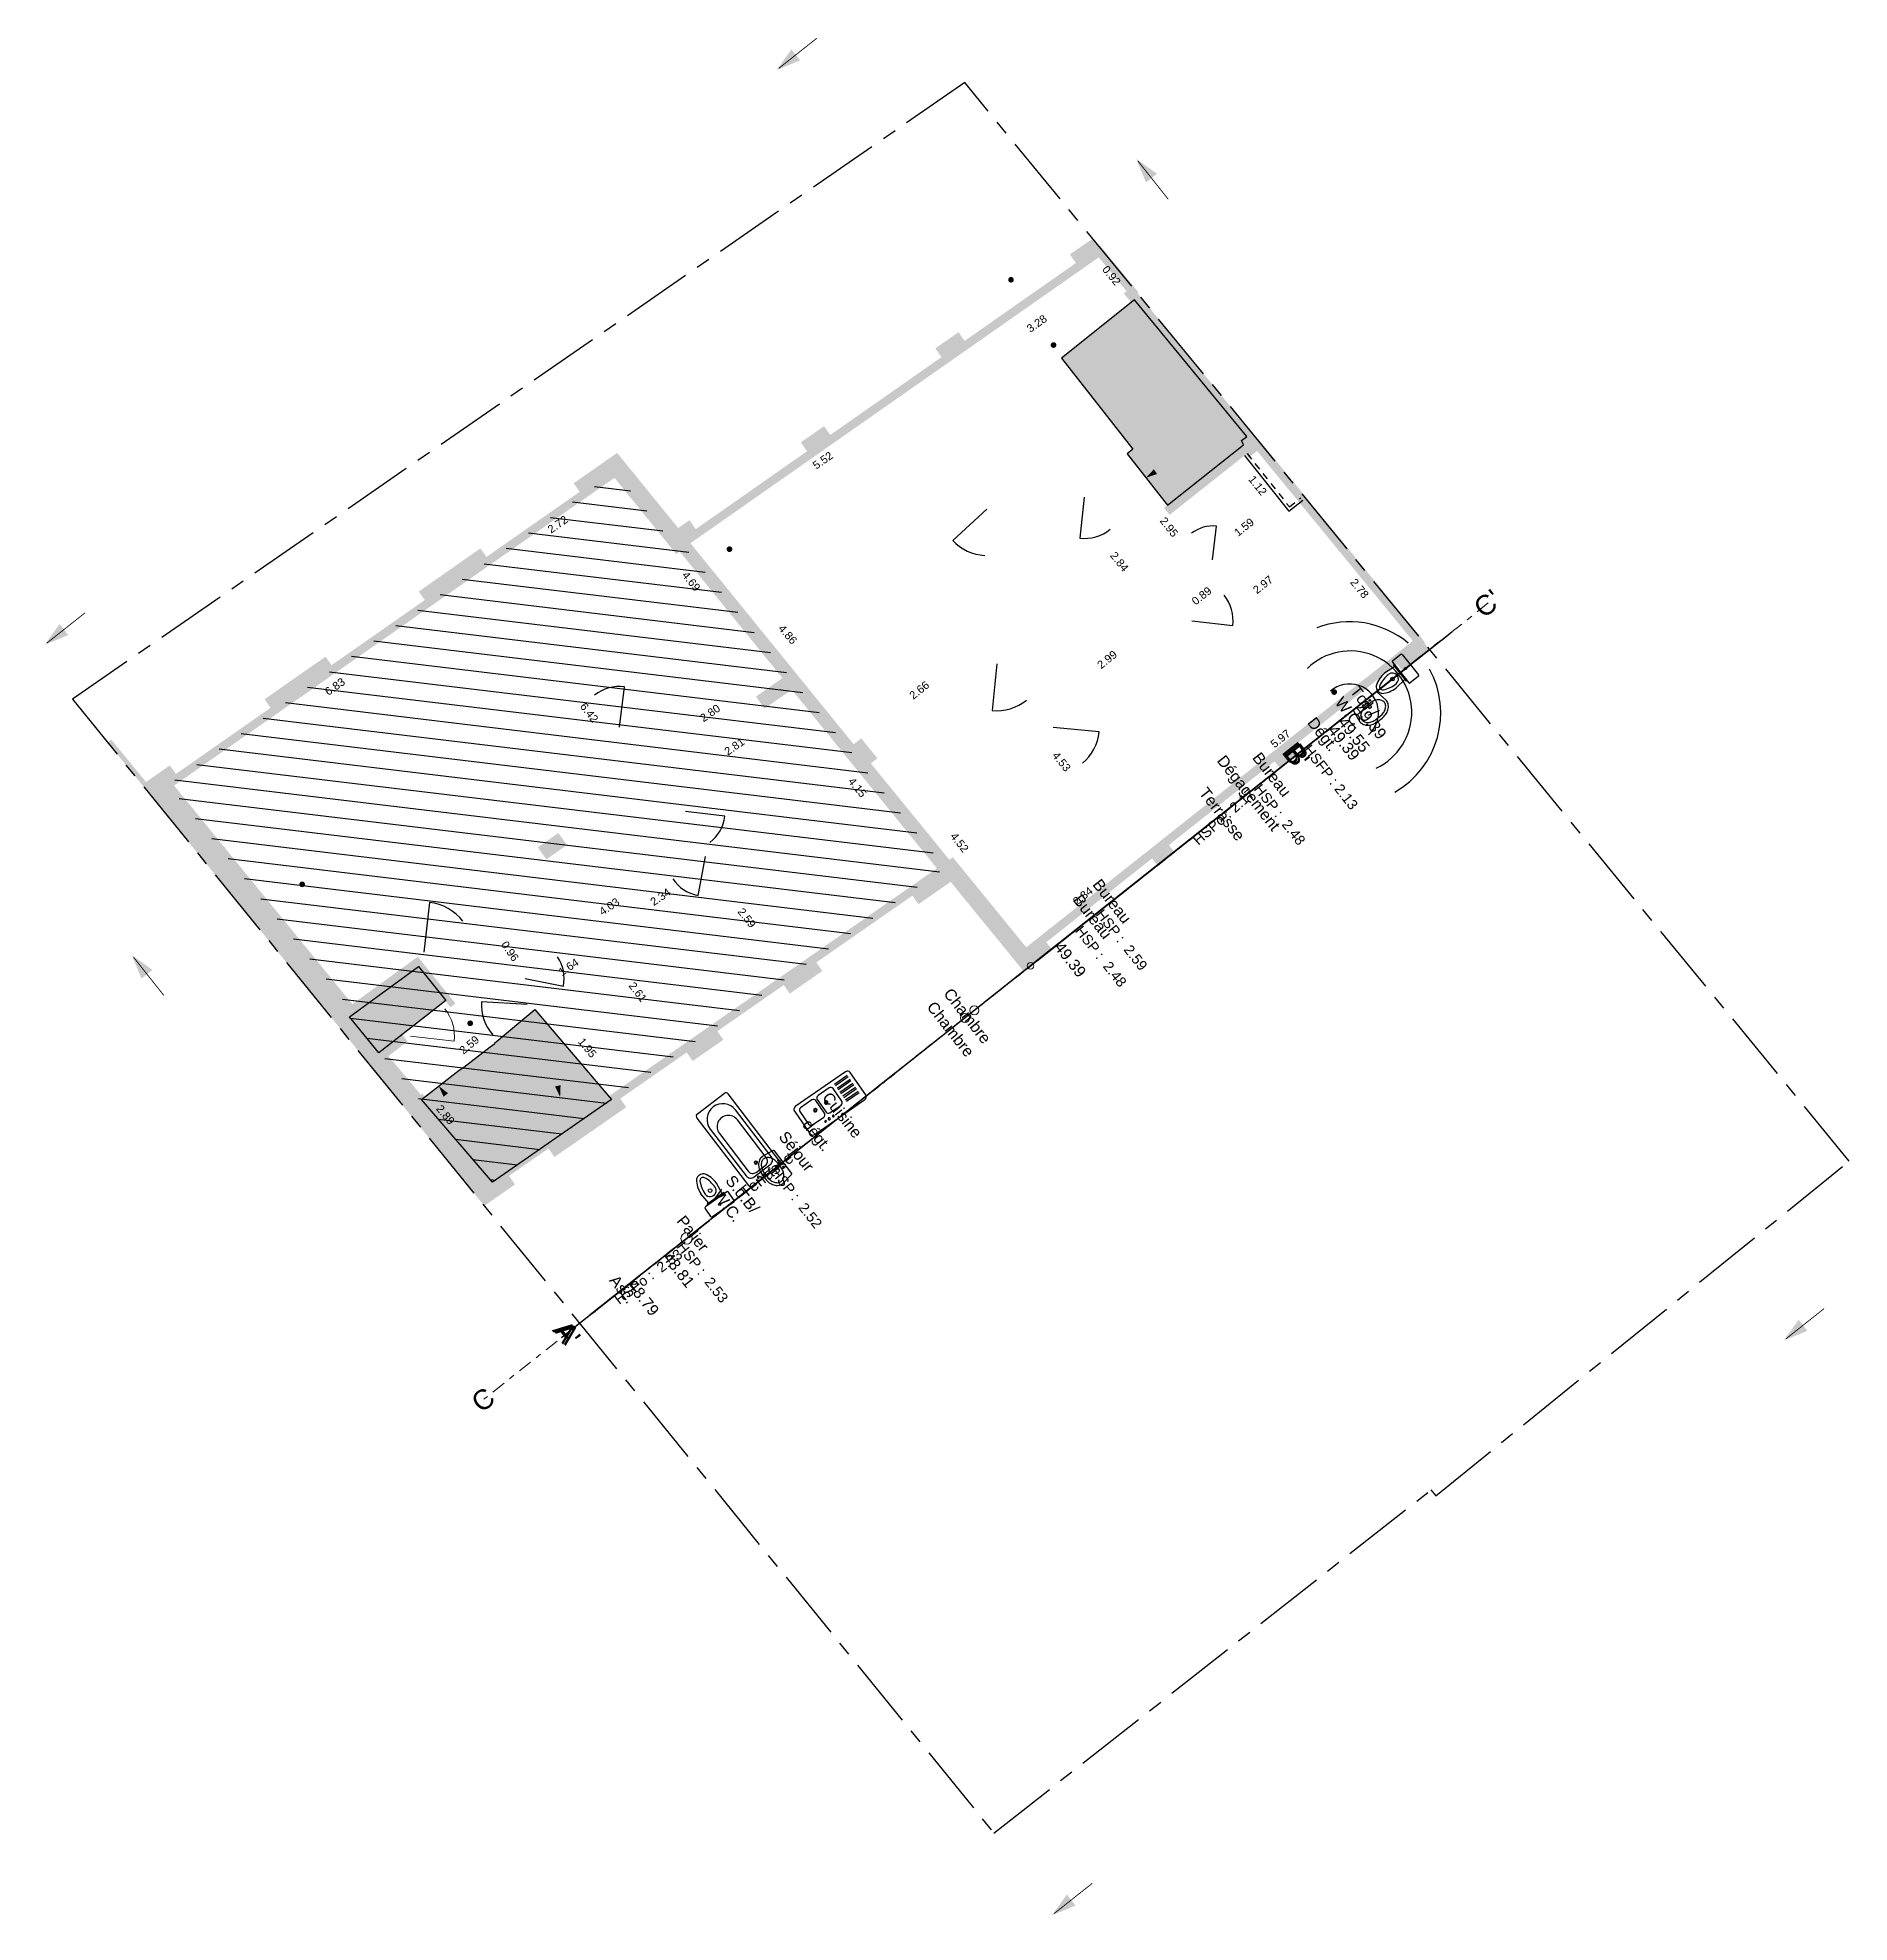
# Model space of a CAD drawing. Header units: metres. Extents: x 1648217.8 to 1648249.8, y 8187334.1 to 8187367.5.
import ezdxf

# ---------------------------------------------------------------- set-up
doc = ezdxf.new("R2010")
doc.units = ezdxf.units.M
doc.header["$PDMODE"] = 32
doc.header["$PDSIZE"] = 0.02
for name, pattern in [('AXES', [2, 1.25, -0.25, 0.25, -0.25]), ('CACHE2', [0.1875, 0.125, -0.0625]), ('CENTER2', [1.125, 0.75, -0.125, 0.125, -0.125]), ('TIRETPT2', [0.5, 0.25, -0.125, 0, -0.125])]:
    doc.linetypes.add(name, pattern=pattern)
for name, color, linetype in [('GEX_BAT_allege', 161, 'Continuous'), ('GEX_BAT_cloison', 2, 'Continuous'), ('GEX_BAT_coffrage', 221, 'Continuous'), ('GEX_BAT_escalier_rampe', 6, 'Continuous'), ('GEX_BAT_fenetre', 4, 'Continuous'), ('GEX_BAT_gaine_tremie', 13, 'Continuous'), ('GEX_BAT_garde_corps', 181, 'Continuous'), ('GEX_BAT_linteau_cloison', 3, 'CACHE2'), ('GEX_BAT_linteau_mur', 6, 'CACHE2'), ('GEX_BAT_mur', 1, 'Continuous'), ('GEX_BAT_mur_bas', 150, 'Continuous'), ('GEX_BAT_placard', 21, 'Continuous'), ('GEX_BAT_poutre', 32, 'CACHE2'), ('GEX_EQU_ascenseur', 132, 'Continuous'), ('GEX_MEP_cesure', 11, 'CENTER2'), ('GEX_MEP_trait_de_coupe', 21, 'TIRETPT2'), ('GEX_MEP_txt_cot_alti', 51, 'Continuous'), ('GEX_MEP_txt_cot_plani', 30, 'Continuous'), ('GEX_MEP_txt_design_annexe', 6, 'Continuous'), ('GEX_MEP_txt_design_commun', 3, 'Continuous'), ('GEX_MEP_txt_designation', 7, 'Continuous'), ('GEX_RES_bat_eau_pluviale', 171, 'Continuous')]:
    doc.layers.add(name, color=color, linetype=linetype)
for name, color, linetype, true_color in [('GEX_EDS_sdp_1-bureau', 1, 'AXES', 0xff0000), ('GEX_EDS_sdp_1-habitation', 1, 'AXES', 0xff0000), ('GEX_EDS_sdp_2-tremie', 7, 'Continuous', 0xffff7f), ('GEX_EQU_sanitaire', 9, 'Continuous', 0x808080), ('GEX_FON_limite_propriete', 1, 'AXES', 0xff0000), ('GEX_MEP_mur_pochage', 7, 'Continuous', 0x999999), ('GEX_MEP_ouvrant_porte', 9, 'Continuous', 0x808080)]:
    doc.layers.add(name, color=color, linetype=linetype, true_color=true_color)
doc.styles.add('G100TXT-cote', font='swissl.ttf')
doc.styles.add('G100TXT-droit', font='swissl.ttf', dxfattribs={"height": 0.2})
doc.styles.add('G100TXT-italic', font='swissli.ttf')
doc.styles.add('G50TXT-droit', font='swissl.ttf', dxfattribs={"height": 0.15})
doc.styles.add('G50TXT-italic', font='swissli.ttf')
doc.dimstyles.new('G100COT-libre', dxfattribs={"dimtxt": 0.14, "dimasz": 0.18, "dimexe": 0.18, "dimexo": 0.2, "dimgap": 0.09, "dimtad": 0, "dimzin": 0, "dimdsep": 46, "dimtxsty": 'G100TXT-cote', "dimblk1": 'OBLIQUE', "dimblk2": 'OBLIQUE', "dimsah": 1, "dimcen": 0.09, "dimse1": 1, "dimse2": 1, "dimsd1": 1, "dimsd2": 1, "dimclrd": 252, "dimaunit": 2, "dimadec": 3, "dimazin": 0, "dimtfac": 1, "dimtix": 1, "dimtofl": 0, "dimtmove": 0, "dimatfit": 3, "dimldrblk": 'OBLIQUE', "dimfxl": 0.18, "dimtolj": 1, "dimtzin": 0, "dimarcsym": 0})

msp = doc.modelspace()

# ---------------------------------------------------------------- texts
at = {"layer": 'GEX_MEP_trait_de_coupe', "linetype": 'Continuous', "lineweight": 0, "char_height": 0.35, "attachment_point": 5, "line_spacing_factor": 1.186636}
for s, insert, rotation, style in [("C'", (1648243.438, 8187357.448), 38.3969, 'G100TXT-droit'), ("A'", (1648227.164, 8187344.547), 308.3969, 'G50TXT-droit'), ('A', (1648227.179, 8187344.56), 308.3969, 'G100TXT-droit'), ('C', (1648225.685, 8187343.375), 38.3969, 'G100TXT-droit')]:
    msp.add_mtext(s, dxfattribs=dict(at, insert=insert, rotation=rotation, style=style))
at = {"layer": 'GEX_MEP_trait_de_coupe', "lineweight": 20, "insert": (1648240.052, 8187354.764), "char_height": 0.35, "attachment_point": 5, "rotation": 308.3969, "line_spacing_factor": 1.186636, "style": 'G50TXT-droit'}
msp.add_mtext("B'", dxfattribs=at)
at = {"layer": 'GEX_MEP_trait_de_coupe', "linetype": 'Continuous', "lineweight": 20, "insert": (1648240.067, 8187354.776), "char_height": 0.35, "attachment_point": 5, "rotation": 308.3969, "line_spacing_factor": 1.186636, "style": 'G100TXT-droit'}
msp.add_mtext('B', dxfattribs=at)
at = {"layer": 'GEX_MEP_txt_cot_alti', "style": 'G50TXT-italic'}
for s, p in [('49.39', (1648241.079, 8187355.578)), ('49.55', (1648240.784, 8187355.345)), ('49.39', (1648240.604, 8187355.202)), ('49.39', (1648235.77, 8187351.37)), ('48.81', (1648228.851, 8187345.885)), ('48.79', (1648228.223, 8187345.387))]:
    msp.add_text(s, height=0.2, rotation=308.143, dxfattribs=at).set_placement(p)
at = {"layer": 'GEX_MEP_txt_cot_alti', "char_height": 0.18, "width": 2.0042, "attachment_point": 1, "style": 'G100TXT-italic'}
for s, insert, rotation in [('HSFP : 2.13', (1648240.316, 8187354.974), 308.143), ('HSPo : 2.17', (1648238.207, 8187353.302), 41.2794), ('HSP :  2.48', (1648239.44, 8187354.279), 308.143), ('HSP :  2.59', (1648236.647, 8187352.065), 308.143), ('HSP :  2.48', (1648236.279, 8187351.773), 308.143), ('HSP :  2.52', (1648230.898, 8187347.507), 308.143), ('HSPo :  2.33', (1648227.981, 8187345.195), 37.0273), ('HSP :  2.53', (1648229.238, 8187346.191), 308.143)]:
    msp.add_mtext(s, dxfattribs=dict(at, insert=insert, rotation=rotation))
at = {"layer": 'GEX_MEP_txt_design_annexe', "lineweight": 20, "char_height": 0.2, "width": 1.022, "attachment_point": 5, "style": 'G100TXT-droit'}
for insert, rotation in [((1648238.745, 8187353.728), 308.143), ((1648230.696, 8187347.347, 0), 38.143)]:
    msp.add_mtext('Terrasse', dxfattribs=dict(at, insert=insert, rotation=rotation))
at = {"layer": 'GEX_MEP_txt_design_commun', "lineweight": 20, "char_height": 0.2, "width": 1.022, "attachment_point": 5, "rotation": 308.143, "style": 'G100TXT-droit'}
for s, insert in [('Palier', (1648229.392, 8187346.313)), ('Asc.', (1648228.148, 8187345.328))]:
    msp.add_mtext(s, dxfattribs=dict(at, insert=insert))
at = {"layer": 'GEX_MEP_txt_designation', "char_height": 0.2, "width": 0.82014, "attachment_point": 5, "rotation": 308.143, "style": 'G100TXT-droit'}
for s, insert in [('Toil./\\PW.C.', (1648241.129, 8187355.618)), ('Dégt.', (1648240.502, 8187355.121)), ('Dégagement', (1648239.193, 8187354.083)), ('Bureau', (1648239.625, 8187354.426)), ('Bureau', (1648236.456, 8187351.913)), ('Bureau', (1648236.801, 8187352.187)), ('Chambre', (1648234.244, 8187350.16)), ('Chambre', (1648233.947, 8187349.925)), ('Cuisine', (1648232.033, 8187348.407)), ('dégt.', (1648231.561, 8187348.033)), ('Séjour', (1648231.201, 8187347.748)), ('S.d.B/ W.C.', (1648230.137, 8187346.905))]:
    msp.add_mtext(s, dxfattribs=dict(at, insert=insert))

# ---------------------------------------------------------------- blocks, each defined once
blk = doc.blocks.new('WC_c')
at = {"layer": 'GEX_EQU_sanitaire'}
for p, q in [((-0.23, 0), (0.23, 0)), ((-0.25, -0.02), (-0.25, -0.2)), ((-0.23, -0.22), (0.23, -0.22)), ((-0.18, -0.24), (-0.18, -0.22)), ((-0.18, -0.24), (0.18, -0.24)), ((-0.146, -0.24), (-0.166, -0.451)), ((0.146, -0.24), (0.166, -0.451)), ((0.18, -0.22), (0.18, -0.24)), ((0.25, -0.02), (0.25, -0.2))]:
    blk.add_line(p, q, dxfattribs=at)
for centre, radius in [((0, -0.11), 0.0181), ((0, -0.406), 0.0326)]:
    blk.add_circle(centre, radius, dxfattribs=at)
for centre, radius, start, end in [((-0.23, -0.02), 0.02, 90, 180), ((0.23, -0.02), 0.02, 0, 90), ((-0.23, -0.2), 0.02, 180, 270), ((0, -0.406), 0.106, 0, 180), ((0.23, -0.2), 0.02, 270, 0), ((0.298, -0.445), 0.464, 180.7835, 214.5961), ((0.41, -0.414), 0.516, 179.1272, 207.1953), ((0, -0.624), 0.0552, 207.1953, 332.8047), ((-0.41, -0.414), 0.516, 332.8047, 0.8728), ((-0.298, -0.445), 0.464, 325.4039, 359.2165), ((0.002, -0.605), 0.134, 230.3854, 269.1264), ((-0.002, -0.605), 0.134, 270.8736, 309.6146)]:
    blk.add_arc(centre, radius, start, end, dxfattribs=at)
blk = doc.blocks.new('SAN_WC_classique')
at = {"layer": 'GEX_EQU_sanitaire'}
blk.add_blockref('WC_c', (0, 0), dxfattribs=at)
blk = doc.blocks.new('Lav_vc')
at = {"layer": 'GEX_EQU_sanitaire'}
for points in [[(0.267, -0.014, 0.371491), (0.251, 0), (-0.251, 0, 0.371491), (-0.267, -0.014), (-0.3, -0.234, 0.13052), (-0.28, -0.31, 0.001378), (-0.279, -0.311, 0.106642), (-0.22, -0.376, 0.083438), (-0.142, -0.414, 0.072173), (-0.048, -0.428), (0.048, -0.428, 0.072173), (0.142, -0.414, 0.083438), (0.22, -0.376, 0.106642), (0.279, -0.311, 0.131922), (0.3, -0.234)], [(0.129, -0.099, 0.072173), (0.048, -0.088), (-0.048, -0.088, 0.072173), (-0.129, -0.099, 0.083438), (-0.192, -0.13, 0.106642), (-0.238, -0.18, 0.131922), (-0.252, -0.234, 0.131922), (-0.238, -0.287, 0.106642), (-0.192, -0.337, 0.083438), (-0.129, -0.368, 0.072173), (-0.048, -0.38), (0.048, -0.38, 0.072173), (0.129, -0.368, 0.083439), (0.192, -0.337, 0.106641), (0.238, -0.287, 0.131922), (0.252, -0.234, 0.131922), (0.238, -0.18, 0.106642), (0.192, -0.13, 0.083438)], [(-0.085, -0.048, -1), (-0.059, -0.048, -1)], [(0.028, -0.136, -1), (-0.028, -0.136, -1)], [(0.024, -0.136, -1), (-0.024, -0.136, -1)], [(-0.022, -0.044, -1), (0.022, -0.044, -1)], [(0.059, -0.048, -1), (0.085, -0.048, -1)]]:
    blk.add_lwpolyline(points, format="xyb", close=True, dxfattribs=at)
blk = doc.blocks.new('SAN_Lavabo_1vasque_classique')
at = {"layer": 'GEX_EQU_sanitaire'}
blk.add_blockref('Lav_vc', (0, 0), dxfattribs=at)
blk = doc.blocks.new('*D39')
at = {"layer": 'Defpoints', "color": 0, "transparency": 16777216}
for p in [(1648226.504, 8187350.395), (1648224.446, 8187348.816), (1648224.517, 8187348.732)]:
    blk.add_point(p, dxfattribs=at)
at = {"layer": 'GEX_MEP_txt_cot_plani', "color": 0, "transparency": 16777216, "insert": (1648225.44, 8187349.648), "char_height": 0.14, "attachment_point": 5, "rotation": 39.9195, "style": 'G100TXT-cote'}
blk.add_mtext('\\A1;2.59', dxfattribs=at)
blk = doc.blocks.new('_OBLIQUE')
at = {"color": 0, "linetype": 'ByBlock'}
blk.add_line((-0.5, -0.5), (0.5, 0.5), dxfattribs=at)
blk = doc.blocks.new('*D40')
at = {"layer": 'Defpoints', "color": 0, "transparency": 16777216}
for p in [(1648223.955, 8187349.404), (1648225.945, 8187347.306), (1648225.807, 8187347.191)]:
    blk.add_point(p, dxfattribs=at)
at = {"layer": 'GEX_MEP_txt_cot_plani', "color": 0, "lineweight": 20, "transparency": 16777216, "insert": (1648225.019, 8187348.413), "char_height": 0.14, "attachment_point": 5, "rotation": 309.9195, "style": 'G100TXT-cote'}
blk.add_mtext('\\A1;2.89', dxfattribs=at)
blk = doc.blocks.new('*D41')
at = {"layer": 'Defpoints', "color": 0, "transparency": 16777216}
for p in [(1648225.582, 8187358.05), (1648225.712, 8187358.152, 0), (1648229.669, 8187353.095, 0)]:
    blk.add_point(p, dxfattribs=at)
at = {"layer": 'GEX_MEP_txt_cot_plani', "color": 0, "transparency": 16777216, "insert": (1648227.56, 8187355.521), "char_height": 0.14, "attachment_point": 5, "rotation": 308.0363, "style": 'G100TXT-cote'}
blk.add_mtext('\\A1;6.42', dxfattribs=at)
blk = doc.blocks.new('*D42')
at = {"layer": 'Defpoints', "color": 0, "transparency": 16777216}
for p in [(1648229.712, 8187353.039, 0), (1648231.305, 8187351.003, 0), (1648231.142, 8187350.875)]:
    blk.add_point(p, dxfattribs=at)
at = {"layer": 'GEX_MEP_txt_cot_plani', "color": 0, "transparency": 16777216, "insert": (1648230.345, 8187351.893), "char_height": 0.14, "attachment_point": 5, "rotation": 308.0363, "style": 'G100TXT-cote'}
blk.add_mtext('\\A1;2.59', dxfattribs=at)
blk = doc.blocks.new('*D43')
at = {"layer": 'Defpoints', "color": 0, "transparency": 16777216}
for p in [(1648225.712, 8187358.152, 0), (1648225.865, 8187357.934), (1648220.115, 8187354.246, 0)]:
    blk.add_point(p, dxfattribs=at)
at = {"layer": 'GEX_MEP_txt_cot_plani', "color": 0, "transparency": 16777216, "insert": (1648223.066, 8187355.981), "char_height": 0.14, "attachment_point": 5, "rotation": 34.9092, "style": 'G100TXT-cote'}
blk.add_mtext('\\A1;6.83', dxfattribs=at)
blk = doc.blocks.new('*D44')
at = {"layer": 'Defpoints', "color": 0, "transparency": 16777216}
for p in [(1648229.708, 8187353.037, 0), (1648229.788, 8187352.919), (1648227.77, 8187351.726, 0)]:
    blk.add_point(p, dxfattribs=at)
at = {"layer": 'GEX_MEP_txt_cot_plani', "color": 0, "transparency": 16777216, "insert": (1648228.819, 8187352.263), "char_height": 0.14, "attachment_point": 5, "rotation": 34.06, "style": 'G100TXT-cote'}
blk.add_mtext('\\A1;2.34', dxfattribs=at)
blk = doc.blocks.new('*D45')
at = {"layer": 'Defpoints', "color": 0, "transparency": 16777216}
for p in [(1648229.584, 8187353.22), (1648229.669, 8187353.095, 0), (1648226.33, 8187350.838, 0)]:
    blk.add_point(p, dxfattribs=at)
at = {"layer": 'GEX_MEP_txt_cot_plani', "color": 0, "transparency": 16777216, "insert": (1648227.915, 8187352.092), "char_height": 0.14, "attachment_point": 5, "rotation": 34.06, "style": 'G100TXT-cote'}
blk.add_mtext('\\A1;4.03', dxfattribs=at)
blk = doc.blocks.new('*D46')
at = {"layer": 'Defpoints', "color": 0, "transparency": 16777216}
for p in [(1648226.759, 8187350.23, 0), (1648227.997, 8187348.72), (1648228.145, 8187348.841)]:
    blk.add_point(p, dxfattribs=at)
at = {"layer": 'GEX_MEP_txt_cot_plani', "color": 0, "transparency": 16777216, "insert": (1648227.526, 8187349.597), "char_height": 0.14, "attachment_point": 5, "rotation": 309.3468, "style": 'G100TXT-cote'}
blk.add_mtext('\\A1;1.95', dxfattribs=at)
blk = doc.blocks.new('*D47')
at = {"layer": 'Defpoints', "color": 0, "transparency": 16777216}
for p in [(1648227.73, 8187351.696, 0), (1648229.316, 8187349.625, 0), (1648229.213, 8187349.546)]:
    blk.add_point(p, dxfattribs=at)
at = {"layer": 'GEX_MEP_txt_cot_plani', "color": 0, "transparency": 16777216, "insert": (1648228.42, 8187350.582), "char_height": 0.14, "attachment_point": 5, "rotation": 307.4448, "style": 'G100TXT-cote'}
blk.add_mtext('\\A1;2.61', dxfattribs=at)
blk = doc.blocks.new('*D48')
at = {"layer": 'Defpoints', "color": 0, "transparency": 16777216}
for p in [(1648227.728, 8187351.698, 0), (1648226.371, 8187350.78, 0), (1648226.517, 8187350.564)]:
    blk.add_point(p, dxfattribs=at)
at = {"layer": 'GEX_MEP_txt_cot_plani', "color": 0, "transparency": 16777216, "insert": (1648227.196, 8187351.023), "char_height": 0.14, "attachment_point": 5, "rotation": 34.06, "style": 'G100TXT-cote'}
blk.add_mtext('\\A1;1.64', dxfattribs=at)
blk = doc.blocks.new('*D49')
at = {"layer": 'Defpoints', "color": 0, "transparency": 16777216}
for p in [(1648225.778, 8187351.621), (1648226.33, 8187350.838, 0), (1648226.437, 8187350.912)]:
    blk.add_point(p, dxfattribs=at)
at = {"layer": 'GEX_MEP_txt_cot_plani', "color": 0, "transparency": 16777216, "insert": (1648226.16, 8187351.304), "char_height": 0.14, "attachment_point": 5, "rotation": 305.1873, "style": 'G100TXT-cote'}
blk.add_mtext('\\A1;0.96', dxfattribs=at)
blk = doc.blocks.new('*D50')
at = {"layer": 'Defpoints', "color": 0, "transparency": 16777216}
for p in [(1648231.14, 8187355.928), (1648233.758, 8187352.713, 0), (1648233.608, 8187352.592)]:
    blk.add_point(p, dxfattribs=at)
at = {"layer": 'GEX_MEP_txt_cot_plani', "color": 0, "transparency": 16777216, "insert": (1648232.3, 8187354.199), "char_height": 0.14, "attachment_point": 5, "rotation": 309.1481, "style": 'G100TXT-cote'}
blk.add_mtext('\\A1;4.15', dxfattribs=at)
blk = doc.blocks.new('Bai')
at = {"layer": 'GEX_EQU_sanitaire'}
blk.add_lwpolyline([(0, -0.3), (0, 0.3, -0.414214), (0.05, 0.35), (1.55, 0.35, -0.414214), (1.6, 0.3), (1.6, -0.3, -0.414214), (1.55, -0.35), (0.05, -0.35, -0.414214), (0, -0.3, 0.794328)], format="xyb", dxfattribs=at)
for points in [[(0.11, 0.18, -0.414214), (0.21, 0.28), (1.25, 0.28, -1), (1.25, -0.28), (0.21, -0.28, -0.414214), (0.11, -0.18)], [(0.15, 0.1, -0.414214), (0.25, 0.2), (1.09, 0.2, -1), (1.09, -0.2), (0.25, -0.2, -0.414214), (0.15, -0.1)]]:
    blk.add_lwpolyline(points, format="xyb", close=True, dxfattribs=at)
for centre, radius in [((0.04, -0.002), 0.0175), ((0.06, 0.118), 0.0175), ((0.29, 0), 0.0285), ((0.29, 0), 0.0185), ((0.06, -0.122), 0.0175)]:
    blk.add_circle(centre, radius, dxfattribs=at)
blk = doc.blocks.new('SAN_Baignoire')
at = {"layer": 'GEX_EQU_sanitaire'}
blk.add_blockref('Bai', (0, 0), dxfattribs=at)
blk = doc.blocks.new('Evi_be')
at = {"layer": 'GEX_EQU_sanitaire'}
for p, q in [((-0.255, -0.161), (-0.53, -0.161)), ((-0.255, -0.191), (-0.53, -0.191)), ((-0.255, -0.246), (-0.53, -0.246)), ((-0.255, -0.276), (-0.53, -0.276)), ((-0.255, -0.331), (-0.53, -0.331)), ((-0.255, -0.361), (-0.53, -0.361)), ((-0.255, -0.416), (-0.53, -0.416)), ((-0.255, -0.446), (-0.53, -0.446)), ((-0.255, -0.501), (-0.53, -0.501)), ((-0.255, -0.531), (-0.53, -0.531))]:
    blk.add_line(p, q, dxfattribs=at)
for points in [[(-0.54, 0, 0.414214), (-0.6, -0.06), (-0.6, -0.54, 0.414214), (-0.54, -0.6), (0.54, -0.6, 0.414214), (0.6, -0.54), (0.6, -0.06, 0.414214), (0.54, 0)], [(-0.14, -0.161, 0.414214), (-0.19, -0.211), (-0.19, -0.481, 0.414214), (-0.14, -0.531), (0.1, -0.531, 0.414214), (0.15, -0.481), (0.15, -0.211, 0.414214), (0.1, -0.161)], [(0.02, -0.346, 1), (0.08, -0.346, 1)], [(0.03, -0.346, 1), (0.07, -0.346, 1)], [(0.099, -0.081, 1), (0.069, -0.081, 1)], [(0.191, -0.081, 1), (0.151, -0.081, 1)], [(0.185, -0.211), (0.185, -0.481, 0.414214), (0.235, -0.531), (0.475, -0.531, 0.414213), (0.525, -0.481), (0.525, -0.211, 0.414214), (0.475, -0.161), (0.235, -0.161, 0.414214)], [(0.266, -0.081, 1), (0.236, -0.081, 1)], [(0.255, -0.346, 1), (0.315, -0.346, 1)], [(0.265, -0.346, 1), (0.305, -0.346, 1)]]:
    blk.add_lwpolyline(points, format="xyb", close=True, dxfattribs=at)
blk = doc.blocks.new('SAN_Evier_2bacsD_égouttoir')
at = {"layer": 'GEX_EQU_sanitaire'}
blk.add_blockref('Evi_be', (0, 0), dxfattribs=at)
blk = doc.blocks.new('*D18')
at = {"layer": 'Defpoints', "color": 0, "transparency": 16777216}
for p in [(1648228.021, 8187359.772, 0), (1648230.84, 8187356.022), (1648230.975, 8187356.132)]:
    blk.add_point(p, dxfattribs=at)
at = {"layer": 'GEX_MEP_txt_cot_plani', "color": 0, "transparency": 16777216, "insert": (1648229.363, 8187357.842), "char_height": 0.14, "attachment_point": 5, "rotation": 309.0643, "style": 'G100TXT-cote'}
blk.add_mtext('\\A1;4.69', dxfattribs=at)
blk = doc.blocks.new('*D19')
at = {"layer": 'Defpoints', "color": 0, "transparency": 16777216}
for p in [(1648230.847, 8187356.315), (1648230.975, 8187356.132), (1648228.677, 8187354.525)]:
    blk.add_point(p, dxfattribs=at)
at = {"layer": 'GEX_MEP_txt_cot_plani', "color": 0, "transparency": 16777216, "insert": (1648229.697, 8187355.512), "char_height": 0.14, "attachment_point": 5, "rotation": 34.9493, "style": 'G100TXT-cote'}
blk.add_mtext('\\A1;2.80', dxfattribs=at)
blk = doc.blocks.new('*D20')
at = {"layer": 'Defpoints', "color": 0, "transparency": 16777216}
for p in [(1648228.021, 8187359.772, 0), (1648228.12, 8187359.63), (1648225.787, 8187358.211, 0.003)]:
    blk.add_point(p, dxfattribs=at)
at = {"layer": 'GEX_MEP_txt_cot_plani', "color": 0, "transparency": 16777216, "insert": (1648227.003, 8187358.849), "char_height": 0.14, "attachment_point": 5, "rotation": 34.9415, "style": 'G100TXT-cote'}
blk.add_mtext('\\A1;2.72', dxfattribs=at)
blk = doc.blocks.new('*D21')
at = {"layer": 'Defpoints', "color": 0, "transparency": 16777216}
for p in [(1648233.825, 8187361.745), (1648233.954, 8187361.561), (1648229.297, 8187358.58, 0)]:
    blk.add_point(p, dxfattribs=at)
at = {"layer": 'GEX_MEP_txt_cot_plani', "color": 0, "transparency": 16777216, "insert": (1648231.689, 8187359.979), "char_height": 0.14, "attachment_point": 5, "rotation": 34.9425, "style": 'G100TXT-cote'}
blk.add_mtext('\\A1;5.52', dxfattribs=at)
blk = doc.blocks.new('*D22')
at = {"layer": 'Defpoints', "color": 0, "transparency": 16777216}
for p in [(1648234.437, 8187356.748), (1648234.572, 8187356.577), (1648232.488, 8187354.918, 0)]:
    blk.add_point(p, dxfattribs=at)
at = {"layer": 'GEX_MEP_txt_cot_plani', "color": 0, "transparency": 16777216, "insert": (1648233.394, 8187355.918), "char_height": 0.14, "attachment_point": 5, "rotation": 38.5249, "style": 'G100TXT-cote'}
blk.add_mtext('\\A1;2.66', dxfattribs=at)
blk = doc.blocks.new('*D23')
at = {"layer": 'Defpoints', "color": 0, "transparency": 16777216}
for p in [(1648232.532, 8187354.864, 0), (1648235.341, 8187351.322, 0), (1648235.509, 8187351.455)]:
    blk.add_point(p, dxfattribs=at)
at = {"layer": 'GEX_MEP_txt_cot_plani', "color": 0, "transparency": 16777216, "insert": (1648234.105, 8187353.226), "char_height": 0.14, "attachment_point": 5, "rotation": 308.4119, "style": 'G100TXT-cote'}
blk.add_mtext('\\A1;4.52', dxfattribs=at)
blk = doc.blocks.new('*D24')
at = {"layer": 'Defpoints', "color": 0, "transparency": 16777216}
for p in [(1648234.475, 8187356.407), (1648234.62, 8187356.526, 0), (1648237.486, 8187353.021, 0)]:
    blk.add_point(p, dxfattribs=at)
at = {"layer": 'GEX_MEP_txt_cot_plani', "color": 0, "transparency": 16777216, "insert": (1648235.908, 8187354.655), "char_height": 0.14, "attachment_point": 5, "rotation": 309.2803, "style": 'G100TXT-cote'}
blk.add_mtext('\\A1;4.53', dxfattribs=at)
blk = doc.blocks.new('*D25')
at = {"layer": 'Defpoints', "color": 0, "transparency": 16777216}
for p in [(1648237.399, 8187353.163), (1648237.501, 8187353.035, 0), (1648235.273, 8187351.268, 0)]:
    blk.add_point(p, dxfattribs=at)
at = {"layer": 'GEX_MEP_txt_cot_plani', "color": 0, "transparency": 16777216, "insert": (1648236.285, 8187352.28), "char_height": 0.14, "attachment_point": 5, "rotation": 38.4119, "style": 'G100TXT-cote'}
blk.add_mtext('\\A1;2.84', dxfattribs=at)
blk = doc.blocks.new('*D26')
at = {"layer": 'Defpoints', "color": 0, "transparency": 16777216}
for p in [(1648242.115, 8187356.914), (1648242.223, 8187356.778, 0), (1648237.548, 8187353.072, 0)]:
    blk.add_point(p, dxfattribs=at)
at = {"layer": 'GEX_MEP_txt_cot_plani', "color": 0, "transparency": 16777216, "insert": (1648239.778, 8187355.06), "char_height": 0.14, "attachment_point": 5, "rotation": 38.4119, "style": 'G100TXT-cote'}
blk.add_mtext('\\A1;5.97', dxfattribs=at)
blk = doc.blocks.new('*D27')
at = {"layer": 'Defpoints', "color": 0, "transparency": 16777216}
for p in [(1648236.22, 8187359.438), (1648237.825, 8187357.087), (1648238.006, 8187357.234)]:
    blk.add_point(p, dxfattribs=at)
at = {"layer": 'GEX_MEP_txt_cot_plani', "color": 0, "transparency": 16777216, "insert": (1648236.931, 8187358.189), "char_height": 0.14, "attachment_point": 5, "rotation": 309.0236, "style": 'G100TXT-cote'}
blk.add_mtext('\\A1;2.84', dxfattribs=at)
blk = doc.blocks.new('*D28')
at = {"layer": 'Defpoints', "color": 0, "transparency": 16777216}
for p in [(1648238.006, 8187357.234), (1648235.543, 8187355.53), (1648235.664, 8187355.377)]:
    blk.add_point(p, dxfattribs=at)
at = {"layer": 'GEX_MEP_txt_cot_plani', "color": 0, "transparency": 16777216, "insert": (1648236.714, 8187356.458), "char_height": 0.14, "attachment_point": 5, "rotation": 38.4119, "style": 'G100TXT-cote'}
blk.add_mtext('\\A1;2.99', dxfattribs=at)
blk = doc.blocks.new('*D29')
at = {"layer": 'Defpoints', "color": 0, "transparency": 16777216}
for p in [(1648240.459, 8187358.928, 0), (1648242.056, 8187356.642), (1648242.223, 8187356.778, 0)]:
    blk.add_point(p, dxfattribs=at)
at = {"layer": 'GEX_MEP_txt_cot_plani', "color": 0, "transparency": 16777216, "insert": (1648241.175, 8187357.717), "char_height": 0.14, "attachment_point": 5, "rotation": 309.3654, "style": 'G100TXT-cote'}
blk.add_mtext('\\A1;2.78', dxfattribs=at)
blk = doc.blocks.new('*D30')
at = {"layer": 'Defpoints', "color": 0, "transparency": 16777216}
for p in [(1648240.459, 8187358.928, 0), (1648238.122, 8187357.092, 0), (1648238.3, 8187356.864)]:
    blk.add_point(p, dxfattribs=at)
at = {"layer": 'GEX_MEP_txt_cot_plani', "color": 0, "transparency": 16777216, "insert": (1648239.469, 8187357.782), "char_height": 0.14, "attachment_point": 5, "rotation": 38.143, "style": 'G100TXT-cote'}
blk.add_mtext('\\A1;2.97', dxfattribs=at)
blk = doc.blocks.new('*D31')
at = {"layer": 'Defpoints', "color": 0, "transparency": 16777216}
for p in [(1648236.896, 8187359.963), (1648237.013, 8187360.055), (1648238.838, 8187357.731)]:
    blk.add_point(p, dxfattribs=at)
at = {"layer": 'GEX_MEP_txt_cot_plani', "color": 0, "transparency": 16777216, "insert": (1648237.808, 8187358.801), "char_height": 0.14, "attachment_point": 5, "rotation": 308.143, "style": 'G100TXT-cote'}
blk.add_mtext('\\A1;2.95', dxfattribs=at)
blk = doc.blocks.new('*D32')
at = {"layer": 'Defpoints', "color": 0, "transparency": 16777216}
for p in [(1648238.734, 8187357.862), (1648238.792, 8187357.789), (1648238.094, 8187357.236)]:
    blk.add_point(p, dxfattribs=at)
at = {"layer": 'GEX_MEP_txt_cot_plani', "color": 0, "transparency": 16777216, "insert": (1648238.385, 8187357.585), "char_height": 0.14, "attachment_point": 5, "rotation": 38.4119, "style": 'G100TXT-cote'}
blk.add_mtext('\\A1;0.89', dxfattribs=at)
blk = doc.blocks.new('*D33')
at = {"layer": 'Defpoints', "color": 0, "transparency": 16777216}
for p in [(1648239.143, 8187360.066), (1648239.724, 8187359.098), (1648239.839, 8187359.188)]:
    blk.add_point(p, dxfattribs=at)
at = {"layer": 'GEX_MEP_txt_cot_plani', "color": 0, "transparency": 16777216, "insert": (1648239.376, 8187359.536), "char_height": 0.14, "attachment_point": 5, "rotation": 308.4119, "style": 'G100TXT-cote'}
blk.add_mtext('\\A1;1.12', dxfattribs=at)
blk = doc.blocks.new('*D34')
at = {"layer": 'Defpoints', "color": 0, "transparency": 16777216}
for p in [(1648239.839, 8187359.188), (1648238.511, 8187358.304), (1648238.593, 8187358.201)]:
    blk.add_point(p, dxfattribs=at)
at = {"layer": 'GEX_MEP_txt_cot_plani', "color": 0, "transparency": 16777216, "insert": (1648239.134, 8187358.798), "char_height": 0.14, "attachment_point": 5, "rotation": 38.4119, "style": 'G100TXT-cote'}
blk.add_mtext('\\A1;1.59', dxfattribs=at)
blk = doc.blocks.new('*D35')
at = {"layer": 'Defpoints', "color": 0, "transparency": 16777216}
for p in [(1648236.58, 8187363.669, 0), (1648236.814, 8187363.335), (1648233.895, 8187361.793)]:
    blk.add_point(p, dxfattribs=at)
at = {"layer": 'GEX_MEP_txt_cot_plani', "color": 0, "transparency": 16777216, "insert": (1648235.471, 8187362.397), "char_height": 0.14, "attachment_point": 5, "rotation": 34.9422, "style": 'G100TXT-cote'}
blk.add_mtext('\\A1;3.28', dxfattribs=at)
blk = doc.blocks.new('*D36')
at = {"layer": 'Defpoints', "color": 0, "transparency": 16777216}
for p in [(1648236.499, 8187363.603), (1648236.58, 8187363.669), (1648237.164, 8187362.958)]:
    blk.add_point(p, dxfattribs=at)
at = {"layer": 'GEX_MEP_txt_cot_plani', "color": 0, "transparency": 16777216, "insert": (1648236.791, 8187363.247), "char_height": 0.14, "attachment_point": 5, "rotation": 309.3798, "style": 'G100TXT-cote'}
blk.add_mtext('\\A1;0.92', dxfattribs=at)
blk = doc.blocks.new('*D37')
at = {"layer": 'Defpoints', "color": 0, "transparency": 16777216}
for p in [(1648231.14, 8187355.928), (1648228.823, 8187354.338), (1648228.968, 8187354.127)]:
    blk.add_point(p, dxfattribs=at)
at = {"layer": 'GEX_MEP_txt_cot_plani', "color": 0, "transparency": 16777216, "insert": (1648230.127, 8187354.922), "char_height": 0.14, "attachment_point": 5, "rotation": 34.4568, "style": 'G100TXT-cote'}
blk.add_mtext('\\A1;2.81', dxfattribs=at)
blk = doc.blocks.new('*D38')
at = {"layer": 'Defpoints', "color": 0, "transparency": 16777216}
for p in [(1648229.473, 8187358.734), (1648229.297, 8187358.58, 0), (1648232.488, 8187354.918)]:
    blk.add_point(p, dxfattribs=at)
at = {"layer": 'GEX_MEP_txt_cot_plani', "color": 0, "transparency": 16777216, "insert": (1648231.069, 8187356.903), "char_height": 0.14, "attachment_point": 5, "rotation": 311.0697, "style": 'G100TXT-cote'}
blk.add_mtext('\\A1;4.86', dxfattribs=at)

# ---------------------------------------------------------------- dimensions: what is measured, and where the dimension line sits
at = {"layer": 'GEX_MEP_txt_cot_plani'}
for p1, p2, distance, picture, middle in [((1648233.895, 8187361.793), (1648236.58, 8187363.669, 0), -0.408, '*D35', (1648235.471, 8187362.397)), ((1648237.164, 8187362.958), (1648236.58, 8187363.669), 0.105, '*D36', (1648236.791, 8187363.247)), ((1648229.297, 8187358.58, 0), (1648233.825, 8187361.745), -0.224, '*D21', (1648231.689, 8187359.979)), ((1648238.838, 8187357.731), (1648237.013, 8187360.055), 0.149, '*D31', (1648237.808, 8187358.801)), ((1648239.143, 8187360.066), (1648239.839, 8187359.188), -0.146, '*D33', (1648239.376, 8187359.536)), ((1648225.7873, 8187358.2111, 0.0026), (1648228.0209, 8187359.7717, 0), -0.1734, '*D20', (1648227.0034, 8187358.8492)), ((1648228.021, 8187359.772, 0), (1648230.975, 8187356.132), -0.174, '*D18', (1648229.363, 8187357.842)), ((1648236.22, 8187359.438), (1648238.006, 8187357.234), -0.234, '*D27', (1648236.931, 8187358.189)), ((1648239.839, 8187359.188), (1648238.593, 8187358.201), -0.132, '*D34', (1648239.134, 8187358.798)), ((1648232.488, 8187354.918), (1648229.297, 8187358.58, 0), -0.234, '*D38', (1648231.069, 8187356.903)), ((1648240.459, 8187358.928, 0), (1648238.122, 8187357.092, 0), 0.289, '*D30', (1648239.469, 8187357.782)), ((1648240.459, 8187358.928, 0), (1648242.223, 8187356.778, 0), -0.215, '*D29', (1648241.175, 8187357.717)), ((1648220.115, 8187354.246, 0), (1648225.712, 8187358.152, 0), -0.266, '*D43', (1648223.066, 8187355.981)), ((1648229.669, 8187353.095, 0), (1648225.712, 8187358.152, 0), 0.166, '*D41', (1648227.56, 8187355.521)), ((1648238.094, 8187357.236), (1648238.792, 8187357.789), 0.093, '*D32', (1648238.385, 8187357.585)), ((1648238.006, 8187357.234), (1648235.664, 8187355.377), -0.195, '*D28', (1648236.714, 8187356.458)), ((1648232.488, 8187354.918, 0), (1648234.572, 8187356.577), 0.218, '*D22', (1648233.394, 8187355.918)), ((1648237.548, 8187353.072, 0), (1648242.223, 8187356.778, 0), 0.172, '*D26', (1648239.778, 8187355.06)), ((1648228.677, 8187354.525), (1648230.975, 8187356.132), 0.224, '*D19', (1648229.697, 8187355.512)), ((1648237.486, 8187353.021, 0), (1648234.62, 8187356.526, 0), 0.187, '*D24', (1648235.908, 8187354.655)), ((1648231.14, 8187355.928), (1648228.823, 8187354.338), 0.256, '*D37', (1648230.127, 8187354.922)), ((1648231.14, 8187355.928), (1648233.758, 8187352.713, 0), -0.192, '*D50', (1648232.3, 8187354.199)), ((1648232.532, 8187354.864, 0), (1648235.341, 8187351.322, 0), 0.215, '*D23', (1648234.105, 8187353.226)), ((1648226.33, 8187350.838, 0), (1648229.669, 8187353.095, 0), 0.152, '*D45', (1648227.915, 8187352.092)), ((1648227.77, 8187351.726, 0), (1648229.708, 8187353.037, 0), -0.142, '*D44', (1648228.819, 8187352.263)), ((1648229.712, 8187353.039, 0), (1648231.305, 8187351.003, 0), -0.208, '*D42', (1648230.345, 8187351.893)), ((1648235.273, 8187351.268, 0), (1648237.501, 8187353.035, 0), 0.164, '*D25', (1648236.285, 8187352.28)), ((1648225.778, 8187351.621), (1648226.33, 8187350.838, 0), 0.13, '*D49', (1648226.16, 8187351.304)), ((1648227.728, 8187351.698, 0), (1648226.371, 8187350.78, 0), 0.261, '*D48', (1648227.196, 8187351.023)), ((1648227.73, 8187351.696, 0), (1648229.316, 8187349.625, 0), -0.129, '*D47', (1648228.42, 8187350.582)), ((1648226.504, 8187350.395), (1648224.517, 8187348.732), -0.11, '*D39', (1648225.44, 8187349.648)), ((1648226.759, 8187350.23, 0), (1648227.997, 8187348.72), 0.192, '*D46', (1648227.526, 8187349.597))]:
    dim = msp.add_aligned_dim(p1=p1, p2=p2, distance=distance, dimstyle='G100COT-libre', dxfattribs=at)
    dim.commit()
    dim.dimension.update_dxf_attribs({"geometry": picture, "text_midpoint": middle})
at = {"layer": 'GEX_MEP_txt_cot_plani', "lineweight": 20}
dim = msp.add_aligned_dim(p1=(1648223.955, 8187349.404), p2=(1648225.807, 8187347.191), distance=0.18, dimstyle='G100COT-libre', dxfattribs=at)
dim.commit()
dim.dimension.update_dxf_attribs({"geometry": '*D40', "text_midpoint": (1648225.019, 8187348.413)})

# ---------------------------------------------------------------- hatches: boundary and pattern name
at = {"layer": 'GEX_EDS_sdp_1-habitation'}
h = msp.add_hatch(dxfattribs=at)
h.set_pattern_fill('ANSI31', color=256, scale=0.1)
h.set_pattern_definition([(353.143, (1648205.83576, 8187355.74516), (0.037907, 0.315229), [])])
h.paths.add_polyline_path([(1648233.851, 8187352.778), (1648225.849, 8187347.22), (1648224.598, 8187348.682), (1648224.574, 8187348.663), (1648223.858, 8187349.519), (1648223.842, 8187349.507), (1648223.322, 8187350.145), (1648223.408, 8187350.207), (1648220.114, 8187354.247), (1648228.021, 8187359.772), (1648229.11, 8187358.429), (1648229.204, 8187358.505)])
at = {"layer": 'GEX_EDS_sdp_2-tremie'}
h = msp.add_hatch(color=256, dxfattribs=at)
h.dxf.hatch_style = 1
h.paths.add_polyline_path([(1648237.066, 8187360.097), (1648237.734, 8187359.245), (1648237.779, 8187359.189), (1648239.123, 8187360.254), (1648239.089, 8187360.33), (1648239.183, 8187360.404), (1648237.198, 8187362.819), (1648235.908, 8187361.789), (1648237.171, 8187360.18)])
h = msp.add_hatch(color=256, dxfattribs=at)
h.dxf.hatch_style = 1
h.paths.add_polyline_path([(1648224.543, 8187351.031), (1648225.024, 8187350.435), (1648223.842, 8187349.507), (1648223.322, 8187350.145)])
h = msp.add_hatch(color=256, dxfattribs=at)
h.dxf.hatch_style = 1
h.paths.add_polyline_path([(1648226.602, 8187350.273), (1648227.952, 8187348.681), (1648225.848, 8187347.219), (1648224.598, 8187348.682), (1648225.261, 8187349.202), (1648225.345, 8187349.256), (1648225.812, 8187349.611), (1648225.894, 8187349.67), (1648225.886, 8187349.679)])
at = {"layer": 'GEX_MEP_mur_pochage'}
h = msp.add_hatch(color=256, dxfattribs=at)
h.dxf.hatch_style = 1
h.paths.add_polyline_path([(1648236.204, 8187363.407), (1648236.58, 8187363.669), (1648237.164, 8187362.958), (1648237.115, 8187362.919), (1648239.182, 8187360.403), (1648239.072, 8187360.316), (1648239.123, 8187360.254), (1648237.719, 8187359.141), (1648237.819, 8187359.016), (1648239.375, 8187360.25), (1648242.223, 8187356.778), (1648241.792, 8187356.437), (1648241.935, 8187356.257), (1648242.415, 8187356.637), (1648242.238, 8187356.853), (1648236.46, 8187363.899), (1648236.055, 8187363.62)])
h = msp.add_hatch(color=256, dxfattribs=at)
h.dxf.hatch_style = 1
h.paths.add_polyline_path([(1648233.827, 8187361.746), (1648234.237, 8187362.032), (1648234.088, 8187362.245), (1648233.678, 8187361.959)])
h = msp.add_hatch(color=256, dxfattribs=at)
h.dxf.hatch_style = 1
h.paths.add_polyline_path([(1648231.86, 8187360.371), (1648231.711, 8187360.584), (1648231.301, 8187360.298), (1648231.45, 8187360.085)])
h = msp.add_hatch(color=256, dxfattribs=at)
h.dxf.hatch_style = 1
h.paths.add_polyline_path([(1648230.975, 8187356.132), (1648230.508, 8187355.805), (1648230.658, 8187355.591), (1648231.14, 8187355.928), (1648233.753, 8187352.71), (1648233.232, 8187352.348), (1648233.38, 8187352.135), (1648233.949, 8187352.529), (1648235.239, 8187350.947), (1648235.735, 8187351.341), (1648235.592, 8187351.521), (1648235.273, 8187351.268), (1648232.538, 8187354.623), (1648232.654, 8187354.714), (1648232.368, 8187355.066), (1648232.234, 8187354.962), (1648229.297, 8187358.58), (1648229.482, 8187358.71), (1648229.334, 8187358.923), (1648229.133, 8187358.783), (1648228.054, 8187360.112), (1648227.286, 8187359.575), (1648227.435, 8187359.362), (1648228.021, 8187359.772)])
h = msp.add_hatch(color=256, dxfattribs=at)
h.dxf.hatch_style = 1
h.paths.add_polyline_path([(1648224.697, 8187357.449), (1648225.787, 8187358.211), (1648225.638, 8187358.424), (1648224.548, 8187357.662)])
h = msp.add_hatch(color=256, dxfattribs=at)
h.dxf.hatch_style = 1
h.paths.add_polyline_path([(1648221.971, 8187355.544), (1648223.049, 8187356.298), (1648222.9, 8187356.511), (1648221.822, 8187355.757)])
h = msp.add_hatch(color=256, dxfattribs=at)
h.dxf.hatch_style = 1
h.paths.add_polyline_path([(1648225.705, 8187346.803), (1648226.248, 8187347.181), (1648226.1, 8187347.394), (1648225.807, 8187347.191), (1648223.955, 8187349.404), (1648224.348, 8187349.713), (1648224.256, 8187349.831), (1648223.842, 8187349.507), (1648223.322, 8187350.145), (1648224.543, 8187351.031), (1648225.024, 8187350.435), (1648225.017, 8187350.43), (1648225.11, 8187350.312), (1648225.197, 8187350.38), (1648224.53, 8187351.206), (1648223.313, 8187350.323), (1648220.114, 8187354.247), (1648220.298, 8187354.376), (1648220.149, 8187354.589), (1648219.727, 8187354.294), (1648219.113, 8187355.043), (1648219.05, 8187354.992)])
h = msp.add_hatch(color=256, dxfattribs=at)
h.dxf.hatch_style = 1
h.paths.add_polyline_path([(1648240.067, 8187354.775), (1648239.924, 8187354.955), (1648239.627, 8187354.72), (1648239.769, 8187354.54)])
h = msp.add_hatch(color=256, dxfattribs=at)
h.dxf.hatch_style = 1
h.paths.add_polyline_path([(1648227.166, 8187353.181), (1648227.015, 8187353.393), (1648226.652, 8187353.139), (1648226.803, 8187352.927)])
h = msp.add_hatch(color=256, dxfattribs=at)
h.dxf.hatch_style = 1
h.paths.add_polyline_path([(1648237.901, 8187353.058), (1648237.758, 8187353.238), (1648237.461, 8187353.003), (1648237.604, 8187352.822)])
h = msp.add_hatch(color=256, dxfattribs=at)
h.dxf.hatch_style = 1
h.paths.add_polyline_path([(1648231.68, 8187350.954), (1648231.532, 8187351.167), (1648230.957, 8187350.768), (1648231.105, 8187350.554)])
h = msp.add_hatch(color=256, dxfattribs=at)
h.dxf.hatch_style = 1
h.paths.add_polyline_path([(1648229.931, 8187349.739), (1648229.782, 8187349.952), (1648229.24, 8187349.576), (1648229.389, 8187349.362)])
h = msp.add_hatch(color=256, dxfattribs=at)
h.dxf.hatch_style = 1
h.paths.add_polyline_path([(1648228.214, 8187348.546), (1648228.066, 8187348.76), (1648226.798, 8187347.879), (1648226.947, 8187347.666)])

# ---------------------------------------------------------------- linework, layer by layer
at = {"layer": 'GEX_BAT_allege', "lineweight": 20, "extrusion": (-0.000986455, -0.000782189, 0.999999)}
for p in [(1648242.031, 8187356.333), (1648235.653, 8187351.277)]:
    msp.add_line(p, (1648235.653, 8187351.277), dxfattribs=at)
at = {"layer": 'GEX_BAT_allege', "lineweight": 20}
for p, q in [((1648242.031, 8187356.333), (1648242.031, 8187356.333)), ((1648233.007, 8187349.18), (1648234.751, 8187350.562)), ((1648234.751, 8187350.562), (1648234.753, 8187350.563)), ((1648233.007, 8187349.18), (1648233.009, 8187349.181)), ((1648232.624, 8187348.876), (1648231.31, 8187347.834)), ((1648232.624, 8187348.876), (1648232.626, 8187348.877)), ((1648232.047, 8187348.418), (1648230.31, 8187347.042)), ((1648232.047, 8187348.418), (1648232.044, 8187348.416)), ((1648231.31, 8187347.834), (1648231.312, 8187347.836)), ((1648229.636, 8187346.507), (1648230.973, 8187347.567)), ((1648230.31, 8187347.042), (1648230.307, 8187347.039)), ((1648229.434, 8187346.347), (1648227.69, 8187344.964)), ((1648229.434, 8187346.347), (1648229.431, 8187346.345)), ((1648229.636, 8187346.507), (1648229.638, 8187346.509)), ((1648227.822, 8187345.069), (1648228.624, 8187345.705)), ((1648228.624, 8187345.705), (1648228.627, 8187345.707)), ((1648227.69, 8187344.964), (1648227.687, 8187344.962)), ((1648227.825, 8187345.071), (1648227.822, 8187345.069))]:
    msp.add_line(p, q, dxfattribs=at)
at = {"layer": 'GEX_BAT_allege', "lineweight": 20, "extrusion": (-1.56711e-06, -1.0885e-06, 1)}
msp.add_line((1648230.973, 8187347.567), (1648230.976, 8187347.569), dxfattribs=at)
at = {"layer": 'GEX_BAT_cloison'}
for p, q in [((1648240.829, 8187355.38), (1648242.075, 8187356.368)), ((1648240.84, 8187355.389), (1648242.075, 8187356.368)), ((1648240.896, 8187355.433), (1648242.219, 8187356.482)), ((1648240.927, 8187355.458), (1648242.22, 8187356.483)), ((1648242.266, 8187356.52), (1648242.329, 8187356.569)), ((1648242.266, 8187356.52), (1648242.266, 8187356.519)), ((1648240.888, 8187355.427), (1648239.435, 8187354.275)), ((1648240.919, 8187355.452), (1648240.029, 8187354.746)), ((1648240.652, 8187355.24), (1648240.84, 8187355.389)), ((1648240.652, 8187355.24), (1648240.751, 8187355.318)), ((1648240.75, 8187355.318), (1648240.829, 8187355.38)), ((1648240.75, 8187355.318), (1648240.829, 8187355.38)), ((1648240.75, 8187355.318), (1648240.75, 8187355.318)), ((1648240.75, 8187355.318), (1648240.751, 8187355.318)), ((1648240.829, 8187355.38), (1648240.829, 8187355.38)), ((1648240.829, 8187355.38), (1648240.829, 8187355.38)), ((1648240.84, 8187355.389), (1648240.84, 8187355.389)), ((1648240.896, 8187355.433), (1648240.888, 8187355.427)), ((1648240.927, 8187355.458), (1648240.919, 8187355.452)), ((1648240.652, 8187355.24), (1648240.652, 8187355.24)), ((1648237.655, 8187352.864), (1648239.998, 8187354.721)), ((1648237.656, 8187352.865), (1648239.999, 8187354.722)), ((1648239.974, 8187354.702), (1648239.435, 8187354.275)), ((1648239.974, 8187354.702), (1648239.975, 8187354.703)), ((1648239.975, 8187354.703), (1648240.03, 8187354.747)), ((1648239.981, 8187354.708), (1648240.036, 8187354.752)), ((1648239.981, 8187354.708), (1648239.998, 8187354.721)), ((1648239.999, 8187354.722), (1648240, 8187354.723)), ((1648240, 8187354.723), (1648240.08, 8187354.786)), ((1648240.029, 8187354.746), (1648240.03, 8187354.747)), ((1648240.036, 8187354.752), (1648240.054, 8187354.766)), ((1648240.054, 8187354.766), (1648240.08, 8187354.786)), ((1648240.08, 8187354.786), (1648240.08, 8187354.786)), ((1648239.581, 8187354.391), (1648238.816, 8187353.785)), ((1648239.643, 8187354.44), (1648238.864, 8187353.822)), ((1648239.435, 8187354.275), (1648239.435, 8187354.275)), ((1648239.581, 8187354.391), (1648239.63, 8187354.43)), ((1648239.643, 8187354.44), (1648239.693, 8187354.479)), ((1648238.864, 8187353.822), (1648238.816, 8187353.785)), ((1648238.396, 8187353.452), (1648237.571, 8187352.798)), ((1648238.444, 8187353.489), (1648237.634, 8187352.848)), ((1648238.444, 8187353.489), (1648238.396, 8187353.452)), ((1648235.482, 8187351.142), (1648237.589, 8187352.812)), ((1648235.482, 8187351.142), (1648237.573, 8187352.799)), ((1648237.573, 8187352.799), (1648237.571, 8187352.798)), ((1648237.592, 8187352.814), (1648237.589, 8187352.812)), ((1648237.592, 8187352.814), (1648237.639, 8187352.851)), ((1648237.602, 8187352.822), (1648237.649, 8187352.859)), ((1648237.61, 8187352.828), (1648237.602, 8187352.822)), ((1648237.61, 8187352.828), (1648237.657, 8187352.865)), ((1648237.62, 8187352.836), (1648237.667, 8187352.873)), ((1648237.644, 8187352.855), (1648237.62, 8187352.836)), ((1648237.639, 8187352.851), (1648237.634, 8187352.848)), ((1648237.655, 8187352.864), (1648237.649, 8187352.859)), ((1648237.657, 8187352.865), (1648237.656, 8187352.865)), ((1648237.691, 8187352.892), (1648237.667, 8187352.873)), ((1648232.777, 8187348.997), (1648232.773, 8187348.994)), ((1648232.863, 8187349.066), (1648232.942, 8187349.128)), ((1648232.867, 8187349.068), (1648232.945, 8187349.131)), ((1648232.877, 8187349.076), (1648232.955, 8187349.138)), ((1648232.88, 8187349.079), (1648232.959, 8187349.141)), ((1648232.23, 8187348.564), (1648232.226, 8187348.56)), ((1648230.308, 8187347.04), (1648230.304, 8187347.037)), ((1648229.769, 8187346.612), (1648229.765, 8187346.609)), ((1648229.564, 8187346.45), (1648229.567, 8187346.453)), ((1648229.605, 8187346.483), (1648229.605, 8187346.483)), ((1648229.605, 8187346.483), (1648229.605, 8187346.482)), ((1648229.608, 8187346.485), (1648229.606, 8187346.483)), ((1648228.929, 8187345.947), (1648228.932, 8187345.949)), ((1648228.903, 8187345.926), (1648228.252, 8187345.41)), ((1648228.876, 8187345.904), (1648228.903, 8187345.926)), ((1648228.262, 8187345.418), (1648228.252, 8187345.41)), ((1648228.492, 8187345.6), (1648228.262, 8187345.418))]:
    msp.add_line(p, q, dxfattribs=at)
at = {"layer": 'GEX_BAT_cloison', "lineweight": 20}
for p, q in [((1648234.698, 8187350.52), (1648232.95, 8187349.134)), ((1648234.694, 8187350.517), (1648232.95, 8187349.134)), ((1648232.773, 8187348.994), (1648232.863, 8187349.065)), ((1648232.777, 8187348.997), (1648232.863, 8187349.065)), ((1648232.85, 8187349.055), (1648232.863, 8187349.065)), ((1648232.863, 8187349.065), (1648232.863, 8187349.066)), ((1648232.867, 8187349.068), (1648232.877, 8187349.076)), ((1648232.88, 8187349.079), (1648232.895, 8187349.091)), ((1648232.928, 8187349.117), (1648232.942, 8187349.128)), ((1648232.945, 8187349.131), (1648232.95, 8187349.134)), ((1648232.95, 8187349.134), (1648232.955, 8187349.138)), ((1648232.959, 8187349.141), (1648232.974, 8187349.153)), ((1648230.308, 8187347.04), (1648232.23, 8187348.564)), ((1648231.893, 8187348.296), (1648230.768, 8187347.405)), ((1648231.03, 8187347.613), (1648232.226, 8187348.56)), ((1648231.857, 8187348.267), (1648231.893, 8187348.296)), ((1648231.849, 8187348.262), (1648231.375, 8187347.886)), ((1648231.82, 8187348.238), (1648231.849, 8187348.262)), ((1648231.029, 8187347.611), (1648230.842, 8187347.463)), ((1648230.996, 8187347.585), (1648231.03, 8187347.613)), ((1648230.304, 8187347.037), (1648230.991, 8187347.582)), ((1648230.763, 8187347.401), (1648230.789, 8187347.421)), ((1648230.789, 8187347.421), (1648230.766, 8187347.403)), ((1648230.766, 8187347.403), (1648230.768, 8187347.405)), ((1648230.815, 8187347.442), (1648230.842, 8187347.463)), ((1648230.865, 8187347.482), (1648230.865, 8187347.482)), ((1648230.957, 8187347.554), (1648230.991, 8187347.582)), ((1648229.805, 8187346.641), (1648227.831, 8187345.076)), ((1648229.807, 8187346.642), (1648227.832, 8187345.077)), ((1648229.814, 8187346.648), (1648229.696, 8187346.555)), ((1648229.714, 8187346.569), (1648229.769, 8187346.612)), ((1648229.763, 8187346.607), (1648229.788, 8187346.628)), ((1648229.812, 8187346.646), (1648229.788, 8187346.628)), ((1648229.805, 8187346.641), (1648229.807, 8187346.642)), ((1648229.812, 8187346.646), (1648229.814, 8187346.648)), ((1648229.605, 8187346.483), (1648229.564, 8187346.45)), ((1648229.606, 8187346.483), (1648229.567, 8187346.453)), ((1648229.682, 8187346.543), (1648229.584, 8187346.466)), ((1648229.679, 8187346.541), (1648229.584, 8187346.466)), ((1648229.584, 8187346.466), (1648229.584, 8187346.466)), ((1648229.605, 8187346.482), (1648229.679, 8187346.541)), ((1648229.66, 8187346.526), (1648229.608, 8187346.485)), ((1648229.682, 8187346.543), (1648229.711, 8187346.567)), ((1648229.707, 8187346.563), (1648229.682, 8187346.543)), ((1648229.682, 8187346.543), (1648229.696, 8187346.555)), ((1648229.694, 8187346.553), (1648229.694, 8187346.553)), ((1648229.711, 8187346.567), (1648229.765, 8187346.609)), ((1648229.714, 8187346.569), (1648229.758, 8187346.604)), ((1648228.929, 8187345.947), (1648228.492, 8187345.6)), ((1648228.932, 8187345.949), (1648228.876, 8187345.904)), ((1648228.893, 8187345.918), (1648228.788, 8187345.835)), ((1648228.892, 8187345.918), (1648228.788, 8187345.835)), ((1648228.892, 8187345.918), (1648228.893, 8187345.918))]:
    msp.add_line(p, q, dxfattribs=at)
at = {"layer": 'GEX_BAT_cloison', "lineweight": 20, "extrusion": (1.58032e-06, 1.08611e-06, 1)}
for p, q in [((1648231.857, 8187348.267), (1648231.794, 8187348.218)), ((1648231.794, 8187348.218), (1648231.797, 8187348.22)), ((1648231.82, 8187348.239), (1648231.797, 8187348.22)), ((1648230.837, 8187347.459), (1648230.84, 8187347.461))]:
    msp.add_line(p, q, dxfattribs=at)
at = {"layer": 'GEX_BAT_cloison', "extrusion": (1.58032e-06, 1.08611e-06, 1)}
for p, q in [((1648230.837, 8187347.459), (1648229.758, 8187346.604)), ((1648230.763, 8187347.401), (1648229.765, 8187346.609)), ((1648230.84, 8187347.461), (1648230.815, 8187347.442))]:
    msp.add_line(p, q, dxfattribs=at)
at = {"layer": 'GEX_BAT_cloison', "linetype": 'CACHE2'}
for p, q in [((1648228.822, 8187345.862), (1648228.331, 8187345.473)), ((1648228.799, 8187345.844), (1648228.339, 8187345.479)), ((1648228.799, 8187345.844), (1648228.822, 8187345.862)), ((1648228.339, 8187345.479), (1648228.331, 8187345.473))]:
    msp.add_line(p, q, dxfattribs=at)
at = {"layer": 'GEX_BAT_coffrage', "lineweight": 20}
for p, q in [((1648229.653, 8187346.521), (1648229.269, 8187346.216)), ((1648229.269, 8187346.216), (1648229.262, 8187346.21))]:
    msp.add_line(p, q, dxfattribs=at)
at = {"layer": 'GEX_BAT_coffrage', "linetype": 'CACHE2', "lineweight": 20}
for p, q in [((1648229.655, 8187346.522), (1648229.299, 8187346.24)), ((1648229.299, 8187346.24), (1648229.293, 8187346.235))]:
    msp.add_line(p, q, dxfattribs=at)
at = {"layer": 'GEX_BAT_escalier_rampe'}
for p, q in [((1648241.288, 8187355.744), (1648242.001, 8187356.309)), ((1648241.365, 8187355.805), (1648242.187, 8187356.457)), ((1648241.388, 8187355.823), (1648242.21, 8187356.475)), ((1648241.401, 8187355.833), (1648242.241, 8187356.5)), ((1648241.74, 8187356.102), (1648241.199, 8187355.673)), ((1648241.099, 8187355.594), (1648241.414, 8187355.844)), ((1648240.81, 8187355.365), (1648240.814, 8187355.368)), ((1648240.919, 8187355.452), (1648241.018, 8187355.53)), ((1648240.923, 8187355.455), (1648240.985, 8187355.504)), ((1648240.947, 8187355.474), (1648240.985, 8187355.504)), ((1648240.999, 8187355.515), (1648241.109, 8187355.602)), ((1648228.877, 8187345.906), (1648229.606, 8187346.483)), ((1648228.885, 8187345.912), (1648229.607, 8187346.484)), ((1648228.893, 8187345.918), (1648229.608, 8187346.485)), ((1648228.901, 8187345.925), (1648229.609, 8187346.486)), ((1648229.127, 8187346.104), (1648229.257, 8187346.207)), ((1648229.257, 8187346.207), (1648229.237, 8187346.19)), ((1648228.85, 8187345.884), (1648227.898, 8187345.13)), ((1648228.631, 8187345.711), (1648228.624, 8187345.705)), ((1648228.85, 8187345.884), (1648228.85, 8187345.884)), ((1648228.263, 8187345.419), (1648227.577, 8187344.875)), ((1648227.609, 8187344.9), (1648228.258, 8187345.415)), ((1648227.617, 8187344.907), (1648228.255, 8187345.413)), ((1648228.255, 8187345.412), (1648227.631, 8187344.918)), ((1648228.252, 8187345.41), (1648227.705, 8187344.976)), ((1648228.205, 8187345.373), (1648228.275, 8187345.428)), ((1648228.402, 8187345.529), (1648228.41, 8187345.535)), ((1648227.904, 8187345.134), (1648227.898, 8187345.13))]:
    msp.add_line(p, q, dxfattribs=at)
at = {"layer": 'GEX_BAT_escalier_rampe', "lineweight": 20}
for p, q in [((1648242.074, 8187356.367), (1648241.312, 8187355.763)), ((1648241.579, 8187355.975), (1648241.166, 8187355.647)), ((1648241.849, 8187356.189), (1648241.247, 8187355.712)), ((1648241.26, 8187355.722), (1648241.085, 8187355.583))]:
    msp.add_line(p, q, dxfattribs=at)
at = {"layer": 'GEX_BAT_escalier_rampe', "linetype": 'CACHE2'}
for p, q in [((1648228.902, 8187345.926), (1648229.612, 8187346.488)), ((1648229.29, 8187346.233), (1648228.883, 8187345.91))]:
    msp.add_line(p, q, dxfattribs=at)
at = {"layer": 'GEX_BAT_escalier_rampe', "elevation": 0}
msp.add_lwpolyline([(1648237.4, 8187359.671, 0, 0.1, 0), (1648237.568, 8187359.78, 0, 0, 0)], format="xyseb", dxfattribs=at)
at = {"layer": 'GEX_BAT_escalier_rampe'}
for points in [[(1648224.902, 8187348.92, 0, 0.1, 0), (1648225.025, 8187348.763, 0, 0, 0)], [(1648227.046, 8187348.73, 0, 0.1, 0), (1648227.005, 8187348.925, 0, 0, 0)]]:
    msp.add_lwpolyline(points, format="xyseb", dxfattribs=at)
for centre, radius, start, end in [((1648241, 8187355.516), 1.611, 50.0062, 111.1065), ((1648241.012, 8187355.525), 1.086, 294.8338, 134.2476), ((1648241, 8187355.516), 1.611, 299.7298, 28.7827), ((1648241, 8187355.516), 0.511, 310.9803, 131.4268)]:
    msp.add_arc(centre, radius, start, end, dxfattribs=at)
at = {"layer": 'GEX_BAT_fenetre', "lineweight": 20}
for p, q in [((1648241.896, 8187356.226), (1648240.019, 8187354.738)), ((1648241.9, 8187356.229), (1648240.022, 8187354.741)), ((1648241.935, 8187356.257), (1648240.066, 8187354.776)), ((1648241.935, 8187356.257), (1648240.066, 8187354.776)), ((1648241.833, 8187356.176), (1648241.836, 8187356.179)), ((1648241.872, 8187356.207), (1648241.875, 8187356.21)), ((1648240.933, 8187355.463), (1648240.937, 8187355.466)), ((1648240.965, 8187355.488), (1648240.968, 8187355.49)), ((1648240.034, 8187354.75), (1648240.037, 8187354.752)), ((1648240.073, 8187354.781), (1648240.076, 8187354.783)), ((1648240.12, 8187354.818), (1648240.123, 8187354.821)), ((1648239.628, 8187354.428), (1648237.751, 8187352.94)), ((1648239.631, 8187354.431), (1648237.754, 8187352.943)), ((1648239.769, 8187354.54), (1648237.9, 8187353.059)), ((1648239.769, 8187354.54), (1648237.9, 8187353.059)), ((1648239.565, 8187354.378), (1648239.568, 8187354.38)), ((1648239.604, 8187354.409), (1648239.607, 8187354.411)), ((1648238.665, 8187353.665), (1648238.668, 8187353.667)), ((1648238.696, 8187353.689), (1648238.7, 8187353.692)), ((1648237.765, 8187352.952), (1648237.769, 8187352.954)), ((1648237.805, 8187352.983), (1648237.808, 8187352.985)), ((1648237.851, 8187353.02), (1648237.855, 8187353.022)), ((1648237.36, 8187352.63), (1648235.482, 8187351.142)), ((1648237.363, 8187352.632), (1648235.486, 8187351.144)), ((1648237.603, 8187352.823), (1648235.734, 8187351.341)), ((1648237.603, 8187352.823), (1648235.734, 8187351.341)), ((1648237.335, 8187352.611), (1648237.339, 8187352.613)), ((1648237.296, 8187352.579), (1648237.299, 8187352.582)), ((1648236.397, 8187351.866), (1648236.4, 8187351.869)), ((1648236.428, 8187351.891), (1648236.431, 8187351.894)), ((1648235.497, 8187351.153), (1648235.5, 8187351.156)), ((1648235.536, 8187351.184), (1648235.539, 8187351.187)), ((1648235.583, 8187351.221), (1648235.586, 8187351.224)), ((1648234.542, 8187350.397), (1648232.97, 8187349.15)), ((1648234.547, 8187350.4), (1648232.975, 8187349.154)), ((1648233.066, 8187349.226), (1648234.685, 8187350.509)), ((1648233.069, 8187349.228), (1648234.688, 8187350.512)), ((1648234.44, 8187350.315), (1648234.445, 8187350.319)), ((1648233.716, 8187349.742), (1648233.721, 8187349.746)), ((1648233.756, 8187349.773), (1648233.76, 8187349.777)), ((1648233.175, 8187349.313), (1648233.178, 8187349.315)), ((1648233.11, 8187349.261), (1648233.115, 8187349.265)), ((1648231.93, 8187348.325), (1648230.358, 8187347.079)), ((1648231.935, 8187348.329), (1648230.362, 8187347.083)), ((1648231.866, 8187348.275), (1648231.871, 8187348.279)), ((1648231.898, 8187348.3), (1648231.902, 8187348.304)), ((1648231.115, 8187347.68), (1648231.12, 8187347.684)), ((1648231.147, 8187347.705), (1648231.152, 8187347.709)), ((1648230.884, 8187347.496), (1648229.765, 8187346.61)), ((1648230.887, 8187347.499), (1648229.768, 8187346.612)), ((1648230.396, 8187347.109), (1648230.401, 8187347.113)), ((1648230.443, 8187347.147), (1648230.448, 8187347.15)), ((1648229.328, 8187346.263), (1648227.732, 8187344.998)), ((1648229.333, 8187346.267), (1648227.737, 8187345.002)), ((1648229.218, 8187346.176), (1648229.223, 8187346.179)), ((1648229.265, 8187346.213), (1648229.269, 8187346.217)), ((1648228.558, 8187345.652), (1648227.893, 8187345.126)), ((1648228.561, 8187345.655), (1648227.897, 8187345.128)), ((1648228.519, 8187345.621), (1648228.523, 8187345.625)), ((1648228.519, 8187345.621), (1648228.522, 8187345.624)), ((1648228.55, 8187345.646), (1648228.555, 8187345.65)), ((1648228.194, 8187345.364), (1648228.198, 8187345.367)), ((1648228.241, 8187345.401), (1648228.245, 8187345.404)), ((1648228.288, 8187345.439), (1648228.292, 8187345.441)), ((1648228.472, 8187345.584), (1648228.475, 8187345.587)), ((1648227.804, 8187345.055), (1648227.808, 8187345.058)), ((1648227.85, 8187345.092), (1648227.855, 8187345.095)), ((1648227.964, 8187345.181), (1648227.967, 8187345.184)), ((1648228.01, 8187345.219), (1648228.014, 8187345.221))]:
    msp.add_line(p, q, dxfattribs=at)
at = {"layer": 'GEX_BAT_fenetre', "lineweight": 20, "extrusion": (-0.000986455, -0.000782189, 0.999999)}
for p, q in [((1648241.833, 8187356.176), (1648241.833, 8187356.176)), ((1648241.873, 8187356.207), (1648241.873, 8187356.207)), ((1648241.912, 8187356.238), (1648241.912, 8187356.238)), ((1648240.973, 8187355.495), (1648240.973, 8187355.495)), ((1648241.012, 8187355.526), (1648241.012, 8187355.526)), ((1648240.113, 8187354.813), (1648240.113, 8187354.813)), ((1648239.668, 8187354.459), (1648239.668, 8187354.459)), ((1648239.707, 8187354.49), (1648239.707, 8187354.49)), ((1648239.746, 8187354.521), (1648239.746, 8187354.521)), ((1648238.807, 8187353.778), (1648238.807, 8187353.778)), ((1648238.846, 8187353.809), (1648238.846, 8187353.809)), ((1648237.947, 8187353.096), (1648237.947, 8187353.096)), ((1648237.502, 8187352.742), (1648237.502, 8187352.742)), ((1648237.541, 8187352.773), (1648237.541, 8187352.773)), ((1648237.58, 8187352.804), (1648237.58, 8187352.804)), ((1648236.641, 8187352.061), (1648236.641, 8187352.061)), ((1648236.681, 8187352.092), (1648236.681, 8187352.092)), ((1648235.781, 8187351.379), (1648235.781, 8187351.379))]:
    msp.add_line(p, q, dxfattribs=at)
at = {"layer": 'GEX_BAT_fenetre', "lineweight": 20, "extrusion": (-1.56711e-06, -1.0885e-06, 1)}
for p, q in [((1648234.56, 8187350.41), (1648234.563, 8187350.413)), ((1648233.85, 8187349.847), (1648233.853, 8187349.85)), ((1648233.881, 8187349.872), (1648233.884, 8187349.875)), ((1648232.432, 8187348.724), (1648232.435, 8187348.726)), ((1648231.953, 8187348.344), (1648231.956, 8187348.346)), ((1648231.985, 8187348.369), (1648231.987, 8187348.371)), ((1648231.463, 8187347.955), (1648231.466, 8187347.957)), ((1648230.778, 8187347.413), (1648230.781, 8187347.415)), ((1648230.307, 8187347.039), (1648230.31, 8187347.041)), ((1648230.338, 8187347.064), (1648230.341, 8187347.066)), ((1648229.824, 8187346.656), (1648229.827, 8187346.659))]:
    msp.add_line(p, q, dxfattribs=at)
at = {"layer": 'GEX_BAT_fenetre', "lineweight": 20, "extrusion": (-1.27774e-06, -8.86987e-07, 1)}
for p, q in [((1648231.4, 8187347.905), (1648232.518, 8187348.792)), ((1648231.403, 8187347.908), (1648232.521, 8187348.794))]:
    msp.add_line(p, q, dxfattribs=at)
at = {"layer": 'GEX_BAT_gaine_tremie'}
for p, q in [((1648227.832, 8187345.077), (1648227.592, 8187344.887)), ((1648227.821, 8187345.068), (1648227.832, 8187345.077))]:
    msp.add_line(p, q, dxfattribs=at)
at = {"layer": 'GEX_BAT_gaine_tremie', "linetype": 'CACHE2'}
for p, q in [((1648227.815, 8187345.064), (1648227.593, 8187344.887)), ((1648227.805, 8187345.056), (1648227.815, 8187345.064))]:
    msp.add_line(p, q, dxfattribs=at)
at = {"layer": 'GEX_BAT_gaine_tremie'}
msp.add_lwpolyline([(1648239.143, 8187360.066), (1648239.926, 8187359.079), (1648240.174, 8187359.276)], dxfattribs=at)
at = {"layer": 'GEX_BAT_gaine_tremie', "linetype": 'CACHE2'}
msp.add_lwpolyline([(1648239.187, 8187360.101), (1648239.935, 8187359.157), (1648240.139, 8187359.319)], dxfattribs=at)
at = {"layer": 'GEX_BAT_garde_corps', "lineweight": 20}
for p, q in [((1648242.33, 8187356.57), (1648235.176, 8187350.899)), ((1648242.281, 8187356.531), (1648235.221, 8187350.934)), ((1648242.247, 8187356.504), (1648242.294, 8187356.541)), ((1648242.281, 8187356.531), (1648242.247, 8187356.504)), ((1648242.33, 8187356.57), (1648242.294, 8187356.541)), ((1648235.092, 8187350.832), (1648227.522, 8187344.831)), ((1648235.091, 8187350.831), (1648227.522, 8187344.831)), ((1648235.176, 8187350.899), (1648235.152, 8187350.88)), ((1648235.221, 8187350.934), (1648235.199, 8187350.917))]:
    msp.add_line(p, q, dxfattribs=at)
at = {"layer": 'GEX_BAT_linteau_cloison'}
for p, q in [((1648240.75, 8187355.318), (1648240.75, 8187355.318)), ((1648240.829, 8187355.38), (1648240.829, 8187355.38)), ((1648240.08, 8187354.786), (1648240.652, 8187355.24)), ((1648240.652, 8187355.24), (1648240.08, 8187354.786)), ((1648239.975, 8187354.703), (1648239.981, 8187354.708)), ((1648240.036, 8187354.752), (1648240.03, 8187354.747)), ((1648238.816, 8187353.785), (1648238.396, 8187353.452)), ((1648238.444, 8187353.489), (1648238.864, 8187353.822)), ((1648237.592, 8187352.814), (1648237.602, 8187352.822)), ((1648237.62, 8187352.836), (1648237.61, 8187352.828)), ((1648237.649, 8187352.859), (1648237.639, 8187352.851)), ((1648237.657, 8187352.865), (1648237.667, 8187352.873)), ((1648232.773, 8187348.994), (1648232.226, 8187348.56)), ((1648232.23, 8187348.564), (1648232.777, 8187348.997)), ((1648232.863, 8187349.066), (1648232.867, 8187349.068)), ((1648232.88, 8187349.079), (1648232.877, 8187349.076)), ((1648232.945, 8187349.131), (1648232.942, 8187349.128)), ((1648232.955, 8187349.138), (1648232.959, 8187349.141)), ((1648229.765, 8187346.609), (1648230.304, 8187347.037)), ((1648230.308, 8187347.04), (1648229.769, 8187346.612)), ((1648229.584, 8187346.466), (1648228.892, 8187345.918)), ((1648228.893, 8187345.918), (1648229.584, 8187346.466)), ((1648229.564, 8187346.45), (1648228.929, 8187345.947)), ((1648228.932, 8187345.949), (1648229.567, 8187346.453))]:
    msp.add_line(p, q, dxfattribs=at)
at = {"layer": 'GEX_BAT_linteau_cloison', "lineweight": 20}
for p, q in [((1648228.025, 8187345.23), (1648228.634, 8187345.713)), ((1648228.635, 8187345.713), (1648228.026, 8187345.231))]:
    msp.add_line(p, q, dxfattribs=at)
at = {"layer": 'GEX_BAT_linteau_mur', "lineweight": 20}
for p, q in [((1648241.909, 8187356.236), (1648240.031, 8187354.748)), ((1648241.935, 8187356.257), (1648240.066, 8187354.776)), ((1648239.64, 8187354.438), (1648237.763, 8187352.95)), ((1648239.769, 8187354.54), (1648237.9, 8187353.059)), ((1648237.372, 8187352.64), (1648235.495, 8187351.151)), ((1648237.603, 8187352.823), (1648235.734, 8187351.341)), ((1648234.555, 8187350.406), (1648232.982, 8187349.16)), ((1648233.056, 8187349.218), (1648234.675, 8187350.501)), ((1648232.508, 8187348.784), (1648231.39, 8187347.898)), ((1648231.942, 8187348.335), (1648230.37, 8187347.089)), ((1648230.874, 8187347.488), (1648229.755, 8187346.602)), ((1648229.34, 8187346.273), (1648227.745, 8187345.008)), ((1648227.884, 8187345.118), (1648228.548, 8187345.645)), ((1648227.95, 8187345.17), (1648228.709, 8187345.772))]:
    msp.add_line(p, q, dxfattribs=at)
at = {"layer": 'GEX_BAT_mur', "extrusion": (-0.000986455, -0.000782189, 0.999999)}
for p, q in [((1648242.453, 8187356.667), (1648242.812, 8187356.952)), ((1648242.633, 8187356.81), (1648242.812, 8187356.952)), ((1648242.453, 8187356.667), (1648242.453, 8187356.667)), ((1648241.935, 8187356.257), (1648241.935, 8187356.257)), ((1648240.066, 8187354.776), (1648240.066, 8187354.776)), ((1648239.769, 8187354.54), (1648239.769, 8187354.54)), ((1648237.9, 8187353.059), (1648237.9, 8187353.059)), ((1648237.603, 8187352.823), (1648237.603, 8187352.823)), ((1648235.734, 8187351.341), (1648235.734, 8187351.341)), ((1648235.216, 8187350.931), (1648235.238, 8187350.948)), ((1648235.369, 8187351.052), (1648235.415, 8187351.089))]:
    msp.add_line(p, q, dxfattribs=at)
at = {"layer": 'GEX_BAT_mur'}
for p, q in [((1648241.935, 8187356.257), (1648242.453, 8187356.667)), ((1648242.399, 8187356.625), (1648242.317, 8187356.56)), ((1648242.307, 8187356.551), (1648240.75, 8187355.318)), ((1648242.154, 8187356.43), (1648240.75, 8187355.318)), ((1648242.255, 8187356.511), (1648241.896, 8187356.226)), ((1648242.322, 8187356.564), (1648241.909, 8187356.236)), ((1648241.935, 8187356.257), (1648242.366, 8187356.598)), ((1648242.264, 8187356.517), (1648242.153, 8187356.43)), ((1648242.154, 8187356.43), (1648242.153, 8187356.43)), ((1648242.219, 8187356.482), (1648242.268, 8187356.52)), ((1648242.263, 8187356.517), (1648242.219, 8187356.482)), ((1648242.268, 8187356.52), (1648242.255, 8187356.511)), ((1648242.366, 8187356.598), (1648242.307, 8187356.551)), ((1648242.317, 8187356.56), (1648242.322, 8187356.564)), ((1648241.896, 8187356.226), (1648241.909, 8187356.236)), ((1648240.75, 8187355.318), (1648240.75, 8187355.318)), ((1648240.019, 8187354.738), (1648239.628, 8187354.428)), ((1648240.031, 8187354.748), (1648239.64, 8187354.438)), ((1648240.066, 8187354.776), (1648239.769, 8187354.54)), ((1648240.066, 8187354.776), (1648239.769, 8187354.54)), ((1648240.019, 8187354.738), (1648240.031, 8187354.748)), ((1648239.628, 8187354.428), (1648239.64, 8187354.438)), ((1648237.751, 8187352.94), (1648237.36, 8187352.63)), ((1648237.763, 8187352.95), (1648237.372, 8187352.64)), ((1648237.9, 8187353.059), (1648237.603, 8187352.823)), ((1648237.9, 8187353.059), (1648237.603, 8187352.823)), ((1648237.751, 8187352.94), (1648237.763, 8187352.95)), ((1648237.36, 8187352.63), (1648237.372, 8187352.64)), ((1648235.734, 8187351.341), (1648235.238, 8187350.948)), ((1648235.734, 8187351.341), (1648235.415, 8187351.089)), ((1648235.287, 8187350.987), (1648234.555, 8187350.406)), ((1648235.287, 8187350.987), (1648235.303, 8187350.999)), ((1648235.495, 8187351.151), (1648235.303, 8187350.999)), ((1648235.482, 8187351.142), (1648235.305, 8187351.001)), ((1648235.305, 8187351.001), (1648235.347, 8187351.035)), ((1648235.347, 8187351.035), (1648235.48, 8187351.14)), ((1648235.484, 8187351.143), (1648235.369, 8187351.052)), ((1648235.48, 8187351.14), (1648235.484, 8187351.143)), ((1648235.482, 8187351.142), (1648235.495, 8187351.151)), ((1648235.101, 8187350.84), (1648234.542, 8187350.397)), ((1648235.146, 8187350.875), (1648234.685, 8187350.51)), ((1648235.144, 8187350.873), (1648234.698, 8187350.52)), ((1648235.101, 8187350.84), (1648235.144, 8187350.873)), ((1648235.146, 8187350.875), (1648235.183, 8187350.905)), ((1648234.542, 8187350.397), (1648234.555, 8187350.406)), ((1648234.685, 8187350.51), (1648234.698, 8187350.52)), ((1648232.97, 8187349.15), (1648231.93, 8187348.325)), ((1648232.982, 8187349.16), (1648231.942, 8187348.335)), ((1648232.97, 8187349.15), (1648232.982, 8187349.16)), ((1648231.93, 8187348.325), (1648231.942, 8187348.335)), ((1648231.368, 8187347.88), (1648231.021, 8187347.605)), ((1648231.032, 8187347.614), (1648231.021, 8187347.605)), ((1648231.378, 8187347.888), (1648231.032, 8187347.614)), ((1648231.368, 8187347.88), (1648231.378, 8187347.888)), ((1648230.358, 8187347.079), (1648229.328, 8187346.263)), ((1648230.37, 8187347.089), (1648229.34, 8187346.273)), ((1648230.358, 8187347.079), (1648230.37, 8187347.089)), ((1648229.328, 8187346.263), (1648229.34, 8187346.273)), ((1648227.745, 8187345.008), (1648227.342, 8187344.689)), ((1648227.732, 8187344.998), (1648227.557, 8187344.859)), ((1648227.732, 8187344.998), (1648227.745, 8187345.008)), ((1648227.329, 8187344.678), (1648227.07, 8187344.473)), ((1648227.342, 8187344.689), (1648227.329, 8187344.678))]:
    msp.add_line(p, q, dxfattribs=at)
at = {"layer": 'GEX_BAT_mur', "linetype": 'CACHE2'}
for p, q in [((1648242.538, 8187356.735), (1648242.402, 8187356.627)), ((1648242.633, 8187356.81), (1648242.538, 8187356.735)), ((1648227.181, 8187344.561), (1648227.07, 8187344.473))]:
    msp.add_line(p, q, dxfattribs=at)
at = {"layer": 'GEX_BAT_mur', "linetype": 'CACHE2', "extrusion": (-0.000986455, -0.000782189, 0.999999)}
msp.add_line((1648242.633, 8187356.81), (1648242.633, 8187356.81), dxfattribs=at)
at = {"layer": 'GEX_BAT_mur', "lineweight": 20}
for p, q in [((1648235.216, 8187350.931), (1648234.675, 8187350.501)), ((1648235.183, 8187350.905), (1648234.688, 8187350.512)), ((1648234.675, 8187350.501), (1648234.688, 8187350.512)), ((1648233.056, 8187349.218), (1648232.508, 8187348.784)), ((1648233.069, 8187349.228), (1648232.521, 8187348.794)), ((1648233.056, 8187349.218), (1648233.069, 8187349.228)), ((1648232.508, 8187348.784), (1648232.521, 8187348.794)), ((1648231.39, 8187347.898), (1648230.874, 8187347.488)), ((1648231.403, 8187347.908), (1648230.887, 8187347.499)), ((1648231.39, 8187347.898), (1648231.403, 8187347.908)), ((1648229.768, 8187346.612), (1648228.561, 8187345.655)), ((1648229.755, 8187346.602), (1648228.548, 8187345.645)), ((1648228.711, 8187345.774), (1648227.53, 8187344.837)), ((1648228.788, 8187345.835), (1648227.611, 8187344.901)), ((1648228.548, 8187345.645), (1648228.561, 8187345.655)), ((1648228.709, 8187345.772), (1648228.796, 8187345.841)), ((1648228.709, 8187345.772), (1648228.716, 8187345.778)), ((1648228.709, 8187345.772), (1648228.709, 8187345.772)), ((1648228.711, 8187345.774), (1648228.716, 8187345.778)), ((1648228.796, 8187345.841), (1648228.788, 8187345.835)), ((1648227.884, 8187345.118), (1648227.181, 8187344.561)), ((1648227.538, 8187344.844), (1648227.95, 8187345.171)), ((1648227.557, 8187344.859), (1648227.95, 8187345.17)), ((1648227.897, 8187345.128), (1648227.617, 8187344.907)), ((1648227.884, 8187345.118), (1648227.897, 8187345.128)), ((1648227.95, 8187345.17), (1648227.95, 8187345.171)), ((1648227.538, 8187344.844), (1648227.53, 8187344.837)), ((1648227.617, 8187344.907), (1648227.557, 8187344.859)), ((1648227.611, 8187344.901), (1648227.557, 8187344.859))]:
    msp.add_line(p, q, dxfattribs=at)
at = {"layer": 'GEX_BAT_mur', "lineweight": 20, "extrusion": (-1.56711e-06, -1.0885e-06, 1)}
for p, q in [((1648230.874, 8187347.488), (1648230.887, 8187347.499)), ((1648229.755, 8187346.602), (1648229.768, 8187346.612))]:
    msp.add_line(p, q, dxfattribs=at)
at = {"layer": 'GEX_BAT_mur_bas'}
for p, q in [((1648242.4, 8187356.625), (1648235.28, 8187350.981)), ((1648242.411, 8187356.634), (1648242.399, 8187356.625)), ((1648242.411, 8187356.634), (1648242.4, 8187356.625)), ((1648242.25, 8187356.507), (1648235.282, 8187350.983)), ((1648242.213, 8187356.477), (1648235.402, 8187351.078)), ((1648242.214, 8187356.478), (1648242.198, 8187356.465)), ((1648242.266, 8187356.52), (1648242.25, 8187356.507)), ((1648235.272, 8187350.975), (1648227.328, 8187344.677)), ((1648235.279, 8187350.98), (1648235.091, 8187350.831)), ((1648235.279, 8187350.98), (1648235.272, 8187350.975)), ((1648235.279, 8187350.98), (1648235.281, 8187350.982)), ((1648235.281, 8187350.982), (1648235.287, 8187350.987)), ((1648235.315, 8187351.009), (1648235.307, 8187351.003)), ((1648235.346, 8187351.033), (1648235.364, 8187351.048)), ((1648235.365, 8187351.049), (1648235.366, 8187351.049)), ((1648235.091, 8187350.831), (1648235.099, 8187350.838)), ((1648227.329, 8187344.678), (1648227.328, 8187344.677)), ((1648227.522, 8187344.831), (1648227.329, 8187344.678)), ((1648227.513, 8187344.824), (1648227.522, 8187344.831)), ((1648227.601, 8187344.894), (1648227.657, 8187344.938))]:
    msp.add_line(p, q, dxfattribs=at)
at = {"layer": 'GEX_BAT_placard'}
for p, q in [((1648241.561, 8187355.96), (1648242.266, 8187356.52)), ((1648241.561, 8187355.96), (1648242.266, 8187356.52)), ((1648242.266, 8187356.519), (1648241.561, 8187355.96)), ((1648241.545, 8187355.948), (1648240.84, 8187355.389)), ((1648241.545, 8187355.948), (1648240.84, 8187355.389)), ((1648240.84, 8187355.389), (1648241.545, 8187355.948)), ((1648241.545, 8187355.948), (1648241.561, 8187355.96)), ((1648241.545, 8187355.948), (1648241.545, 8187355.948)), ((1648241.561, 8187355.96), (1648241.561, 8187355.96)), ((1648235.621, 8187351.252), (1648235.333, 8187351.023)), ((1648235.607, 8187351.241), (1648235.333, 8187351.023)), ((1648235.607, 8187351.241), (1648235.347, 8187351.035)), ((1648235.48, 8187351.14), (1648235.621, 8187351.252)), ((1648235.607, 8187351.241), (1648235.621, 8187351.252)), ((1648231.849, 8187348.262), (1648230.815, 8187347.442)), ((1648231.136, 8187347.696), (1648231.82, 8187348.239)), ((1648230.789, 8187347.421), (1648229.765, 8187346.609)), ((1648229.788, 8187346.628), (1648230.763, 8187347.401)), ((1648230.766, 8187347.403), (1648229.812, 8187346.646)), ((1648230.768, 8187347.405), (1648229.814, 8187346.648)), ((1648230.842, 8187347.463), (1648231.024, 8187347.608))]:
    msp.add_line(p, q, dxfattribs=at)
at = {"layer": 'GEX_BAT_placard', "lineweight": 20}
msp.add_line((1648230.837, 8187347.459), (1648231.794, 8187348.218), dxfattribs=at)
at = {"layer": 'GEX_BAT_placard', "lineweight": 20, "extrusion": (1.58032e-06, 1.08611e-06, 1)}
msp.add_line((1648230.84, 8187347.461), (1648231.797, 8187348.22), dxfattribs=at)
at = {"layer": 'GEX_BAT_poutre'}
for p, q in [((1648240.05, 8187354.763), (1648240.75, 8187355.318)), ((1648240.053, 8187354.765), (1648240.75, 8187355.318)), ((1648237.634, 8187352.848), (1648239.995, 8187354.719)), ((1648237.638, 8187352.85), (1648239.998, 8187354.721)), ((1648235.481, 8187351.141), (1648237.572, 8187352.798)), ((1648235.483, 8187351.143), (1648237.591, 8187352.813)), ((1648235.438, 8187351.107), (1648235.48, 8187351.14)), ((1648234.685, 8187350.51), (1648232.949, 8187349.133)), ((1648232.871, 8187349.071), (1648231.368, 8187347.88)), ((1648232.872, 8187349.072), (1648231.893, 8187348.296)), ((1648231.021, 8187347.605), (1648229.778, 8187346.619)), ((1648227.821, 8187345.069), (1648229.686, 8187346.547)), ((1648227.823, 8187345.07), (1648229.701, 8187346.559))]:
    msp.add_line(p, q, dxfattribs=at)
at = {"layer": 'GEX_EDS_sdp_1-bureau', "const_width": 0.15}
for points in [[(1648236.58, 8187363.669), (1648229.204, 8187358.505), (1648233.851, 8187352.778), (1648233.973, 8187352.863), (1648235.273, 8187351.268), (1648242.223, 8187356.778), (1648239.375, 8187360.25), (1648239.224, 8187360.131), (1648239.072, 8187360.316), (1648239.182, 8187360.403), (1648237.115, 8187362.919), (1648237.164, 8187362.958)], [(1648233.851, 8187352.778), (1648225.849, 8187347.22), (1648224.598, 8187348.682), (1648224.574, 8187348.663), (1648223.858, 8187349.519), (1648223.842, 8187349.507), (1648223.322, 8187350.145), (1648223.408, 8187350.207), (1648220.114, 8187354.247), (1648228.021, 8187359.772), (1648229.11, 8187358.429), (1648229.204, 8187358.505)]]:
    msp.add_lwpolyline(points, close=True, dxfattribs=at)
at = {"layer": 'GEX_EDS_sdp_2-tremie'}
for points in [[(1648237.066, 8187360.097), (1648237.734, 8187359.245), (1648237.779, 8187359.189), (1648239.123, 8187360.254), (1648239.089, 8187360.33), (1648239.183, 8187360.404), (1648237.198, 8187362.819), (1648235.908, 8187361.789), (1648237.171, 8187360.18)], [(1648224.543, 8187351.031), (1648225.024, 8187350.435), (1648223.842, 8187349.507), (1648223.322, 8187350.145)], [(1648226.602, 8187350.273), (1648227.952, 8187348.681), (1648225.848, 8187347.219), (1648224.598, 8187348.682), (1648225.261, 8187349.202), (1648225.345, 8187349.256), (1648225.812, 8187349.611), (1648225.894, 8187349.67), (1648225.886, 8187349.679)]]:
    msp.add_lwpolyline(points, close=True, dxfattribs=at)
at = {"layer": 'GEX_EQU_ascenseur', "lineweight": 20}
for p, q in [((1648227.585, 8187344.881), (1648228.673, 8187345.744)), ((1648228.026, 8187345.231), (1648228.635, 8187345.714)), ((1648228.634, 8187345.713), (1648228.709, 8187345.772)), ((1648228.634, 8187345.713), (1648228.635, 8187345.714)), ((1648228.635, 8187345.714), (1648228.671, 8187345.742)), ((1648228.673, 8187345.744), (1648228.671, 8187345.742)), ((1648227.583, 8187344.879), (1648228.026, 8187345.231)), ((1648227.95, 8187345.17), (1648228.025, 8187345.23)), ((1648228.025, 8187345.23), (1648228.026, 8187345.231)), ((1648227.585, 8187344.881), (1648227.583, 8187344.879))]:
    msp.add_line(p, q, dxfattribs=at)
at = {"layer": 'GEX_FON_limite_propriete'}
msp.add_lwpolyline([(1648218.427, 8187355.759), (1648234.712, 8187335.718), (1648242.438, 8187341.782), (1648242.521, 8187341.677), (1648249.831, 8187347.593), (1648234.199, 8187366.656), (1648218.427, 8187355.759)], close=True, dxfattribs=at)
at = {"layer": 'GEX_MEP_cesure', "extrusion": (-0.000986455, -0.000782189, 0.999999)}
msp.add_line((1648242.812, 8187356.952), (1648242.812, 8187356.952), dxfattribs=at)
at = {"layer": 'GEX_MEP_ouvrant_porte'}
for points in [[(1648236.308, 8187359.329), (1648236.232, 8187358.603, 0.198912), (1648236.768, 8187358.762, 0.198912)], [(1648234.589, 8187359.118), (1648233.985, 8187358.566, 0.198912), (1648234.552, 8187358.301, 0.198912)], [(1648238.577, 8187358.22), (1648238.646, 8187358.816, 0.198912), (1648238.205, 8187358.69, 0.198912)], [(1648228.098, 8187355.264), (1648228.186, 8187355.979, 0.198912), (1648227.655, 8187355.832, 0.198912)], [(1648229.694, 8187353.225, 0.198912), (1648229.958, 8187353.691), (1648229.263, 8187353.776)], [(1648229.037, 8187352.583, 0.198912), (1648229.484, 8187352.288), (1648229.617, 8187352.975)], [(1648225.328, 8187351.835, 0.198912), (1648224.739, 8187352.166), (1648224.635, 8187351.289)], [(1648226.465, 8187350.36), (1648225.655, 8187350.41, 0.198912), (1648225.857, 8187349.823, 0.198912)]]:
    msp.add_lwpolyline(points, format="xyb", dxfattribs=at)
at = {"layer": 'GEX_MEP_ouvrant_porte', "elevation": 0}
for points in [[(1648238.211, 8187357.145), (1648238.936, 8187357.061, 0.198912), (1648238.783, 8187357.598, 0.198912)], [(1648234.762, 8187356.383), (1648234.68, 8187355.557, 0.198912), (1648235.288, 8187355.741, 0.198912)], [(1648236.278, 8187354.626, 0.198912), (1648236.574, 8187355.179), (1648235.758, 8187355.26)], [(1648226.428, 8187350.819), (1648227.105, 8187350.688, 0.198912), (1648226.999, 8187351.205, 0.198912)]]:
    msp.add_lwpolyline(points, format="xyb", dxfattribs=at)
at = {"layer": 'GEX_MEP_ouvrant_porte', "lineweight": 20}
msp.add_lwpolyline([(1648224.399, 8187349.804), (1648225.171, 8187349.712, 0.198912), (1648225.011, 8187350.284, 0.198912)], format="xyb", dxfattribs=at)
at = {"layer": 'GEX_MEP_trait_de_coupe', "lineweight": 0}
for p, q in [((1648243.451, 8187357.459), (1648225.699, 8187343.386)), ((1648228.136, 8187345.318), (1648228.136, 8187345.318)), ((1648228.136, 8187345.318), (1648228.136, 8187345.318))]:
    msp.add_line(p, q, dxfattribs=at)
at = {"layer": 'GEX_MEP_trait_de_coupe', "lineweight": 20}
msp.add_line((1648241.025, 8187355.535), (1648241.025, 8187355.535), dxfattribs=at)
at = {"layer": 'GEX_MEP_trait_de_coupe', "lineweight": 20, "flags": 128}
msp.add_lwpolyline([(1648230.872, 8187366.878, 0, 0.248, 0), (1648231.212, 8187367.147, 0.248, 0.248, 0)], format="xyseb", dxfattribs=at)
at = {"layer": 'GEX_MEP_trait_de_coupe', "lineweight": 20, "const_width": 0.015}
msp.add_lwpolyline([(1648231.585, 8187367.443), (1648230.911, 8187366.909)], dxfattribs=at)
at = {"layer": 'GEX_MEP_trait_de_coupe', "linetype": 'Continuous', "lineweight": 0, "flags": 128}
for points in [[(1648237.228, 8187365.309, 0, 0.248, 0), (1648237.498, 8187364.969, 0.248, 0.248, 0)], [(1648217.937, 8187356.72, 0, 0.248, 0), (1648218.277, 8187356.99, 0.248, 0.248, 0)], [(1648219.476, 8187351.236, 0, 0.248, 0), (1648219.745, 8187350.896, 0.248, 0.248, 0)], [(1648235.738, 8187334.264, 0, 0.248, 0), (1648236.079, 8187334.533, 0.248, 0.248, 0)]]:
    msp.add_lwpolyline(points, format="xyseb", dxfattribs=at)
at = {"layer": 'GEX_MEP_trait_de_coupe', "linetype": 'Continuous', "lineweight": 0, "const_width": 0.015}
for points in [[(1648237.793, 8187364.596), (1648237.259, 8187365.27)], [(1648218.65, 8187357.285), (1648217.976, 8187356.751)], [(1648220.041, 8187350.523), (1648219.507, 8187351.197)], [(1648236.452, 8187334.829), (1648235.778, 8187334.295)]]:
    msp.add_lwpolyline(points, dxfattribs=at)
at = {"layer": 'GEX_MEP_trait_de_coupe', "linetype": 'Continuous', "lineweight": 20, "const_width": 0.015}
msp.add_lwpolyline([(1648249.386, 8187344.987), (1648248.713, 8187344.453)], dxfattribs=at)
at = {"layer": 'GEX_MEP_trait_de_coupe', "linetype": 'Continuous', "lineweight": 20, "flags": 128}
msp.add_lwpolyline([(1648248.673, 8187344.422, 0, 0.248, 0), (1648249.013, 8187344.691, 0.248, 0.248, 0)], format="xyseb", dxfattribs=at)
at = {"layer": 'GEX_MEP_txt_cot_alti'}
for p, q in [((1648240.891, 8187355.429), (1648240.069, 8187354.778)), ((1648240.069, 8187354.778), (1648240.073, 8187354.781))]:
    msp.add_line(p, q, dxfattribs=at)
at = {"layer": 'GEX_MEP_txt_cot_alti', "const_width": 0.05}
for points in [[(1648235, 8187363.191, 1), (1648235.03, 8187363.152, 1)], [(1648235.751, 8187362.037, 1), (1648235.782, 8187361.998, 1)], [(1648230.024, 8187358.43, 1), (1648230.055, 8187358.39, 1)], [(1648240.711, 8187355.905, 1), (1648240.742, 8187355.865, 1)], [(1648222.471, 8187352.505, 1), (1648222.502, 8187352.466, 1)], [(1648225.441, 8187350.049, 1), (1648225.472, 8187350.01, 1)]]:
    msp.add_lwpolyline(points, format="xyb", close=True, dxfattribs=at)
at = {"layer": 'GEX_RES_bat_eau_pluviale', "lineweight": 20}
msp.add_circle((1648235.36, 8187351.045), 0.06, dxfattribs=at)
at = {"layer": 'GEX_RES_bat_eau_pluviale', "lineweight": 20, "extrusion": (-0.000986455, -0.000782189, 0.999999)}
for centre in [(1648241.487, 8187352.763, 0), (1648241.32, 8187352.63, 0)]:
    msp.add_circle(centre, 0.08, dxfattribs=at)
at = {"layer": 'GEX_RES_bat_eau_pluviale', "lineweight": 20, "extrusion": (-1.56711e-06, -1.0885e-06, 1)}
msp.add_circle((1648229.281, 8187346.226, 0), 0.1, dxfattribs=at)

# ---------------------------------------------------------------- block references
at = {"rotation": 214.7833164466161}
msp.add_blockref('SAN_Evier_2bacsD_égouttoir', (1648231.989, 8187348.373), dxfattribs=at)
at = {"xscale": -1, "rotation": 307.4448121721094}
msp.add_blockref('SAN_Baignoire', (1648230.683, 8187347.337), dxfattribs=at)
at = {"layer": 'GEX_MEP_txt_cot_plani'}
for name, p, rotation in [('SAN_WC_classique', (1648242.074, 8187356.367), 308.4119403353409), ('SAN_Lavabo_1vasque_classique', (1648230.986, 8187347.577), 307.4448120305), ('SAN_WC_classique', (1648229.929, 8187346.739), 214.7835323804381)]:
    msp.add_blockref(name, p, dxfattribs=dict(at, rotation=rotation))
at = {"layer": 'GEX_MEP_txt_cot_plani', "extrusion": (2.11518e-08, -2.68603e-08, 1), "rotation": 38.41194063749138}
msp.add_blockref('SAN_Lavabo_1vasque_classique', (1648241.271, 8187355.73, 0), dxfattribs=at)

msp.set_redraw_order([(e.dxf.handle, doc.entitydb.next_handle()) for e in msp.query("TEXT MTEXT ATTDEF DIMENSION ARC_DIMENSION")])  # texts and dimensions are drawn at this point

doc.saveas('drawing.dxf')
